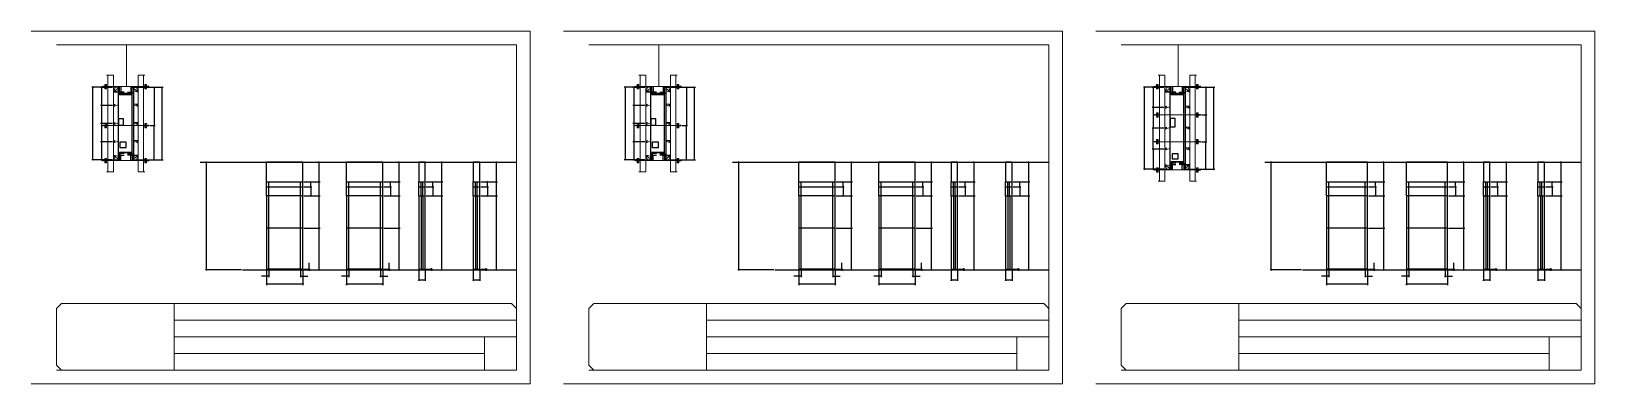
# Model space of a CAD drawing. Header units: metres. Extents: x 4341 to 8996, y 6106 to 7156.
import ezdxf

# ---------------------------------------------------------------- set-up
doc = ezdxf.new("R2010")
doc.units = ezdxf.units.M
for name, color, linetype in [('CHAPA', 7, 'Continuous'), ('COTA', 7, 'Continuous'), ('Hachura', 7, 'Continuous'), ('Madeira', 7, 'Continuous'), ('NIVEL 2° PAV.', 7, 'Continuous'), ('Nível', 7, 'Continuous'), ('Painéis', 7, 'Continuous'), ('Perfil Metálico', 7, 'Continuous'), ('SARR_2.2x7', 7, 'Continuous'), ('SARRAFO', 7, 'Continuous'), ('SARRAFO DE PRESSAO', 7, 'Continuous'), ('Texto Seção', 7, 'Continuous')]:
    doc.layers.add(name, color=color, linetype=linetype)

msp = doc.modelspace()

# ---------------------------------------------------------------- linework, layer by layer
at = {"layer": 'CHAPA', "color": 1, "lineweight": 25}
for points in [[(4603.6, 6988.7), (4599.6, 6988.7), (4599.6, 6772.7), (4603.6, 6772.7)], [(4603.6, 6988.7), (4599.6, 6988.7), (4599.6, 6772.7), (4603.6, 6772.7)], [(4641.6, 6988.7), (4645.6, 6988.7), (4645.6, 6772.7), (4641.6, 6772.7)], [(4641.6, 6988.7), (4645.6, 6988.7), (4645.6, 6772.7), (4641.6, 6772.7)], [(6188.6, 6988.7), (6184.6, 6988.7), (6184.6, 6772.7), (6188.6, 6772.7)], [(6188.6, 6988.7), (6184.6, 6988.7), (6184.6, 6772.7), (6188.6, 6772.7)], [(6226.6, 6988.7), (6230.6, 6988.7), (6230.6, 6772.7), (6226.6, 6772.7)], [(6226.6, 6988.7), (6230.6, 6988.7), (6230.6, 6772.7), (6226.6, 6772.7)], [(7734.7, 6988.7), (7730.7, 6988.7), (7730.7, 6744.7), (7734.7, 6744.7)], [(7734.7, 6988.7), (7730.7, 6988.7), (7730.7, 6744.7), (7734.7, 6744.7)], [(7772.7, 6988.7), (7776.7, 6988.7), (7776.7, 6744.7), (7772.7, 6744.7)], [(7772.7, 6988.7), (7776.7, 6988.7), (7776.7, 6744.7), (7772.7, 6744.7)], [(4641.6, 6966.7), (4641.6, 6970.3), (4603.6, 6970.3), (4603.6, 6966.7)], [(4641.6, 6966.7), (4641.6, 6970.3), (4603.6, 6970.3), (4603.6, 6966.7)], [(6226.6, 6966.7), (6226.6, 6970.3), (6188.6, 6970.3), (6188.6, 6966.7)], [(6226.6, 6966.7), (6226.6, 6970.3), (6188.6, 6970.3), (6188.6, 6966.7)], [(7772.7, 6966.7), (7772.7, 6970.3), (7734.7, 6970.3), (7734.7, 6966.7)], [(7772.7, 6966.7), (7772.7, 6970.3), (7734.7, 6970.3), (7734.7, 6966.7)], [(4641.6, 6791.1), (4641.6, 6794.7), (4603.6, 6794.7), (4603.6, 6791.1)], [(4641.6, 6791.1), (4641.6, 6794.7), (4603.6, 6794.7), (4603.6, 6791.1)], [(6226.6, 6791.1), (6226.6, 6794.7), (6188.6, 6794.7), (6188.6, 6791.1)], [(6226.6, 6791.1), (6226.6, 6794.7), (6188.6, 6794.7), (6188.6, 6791.1)], [(7772.7, 6763.1), (7772.7, 6766.7), (7734.7, 6766.7), (7734.7, 6763.1)], [(7772.7, 6763.1), (7772.7, 6766.7), (7734.7, 6766.7), (7734.7, 6763.1)]]:
    msp.add_lwpolyline(points, dxfattribs=at)
at = {"layer": 'COTA', "color": 241, "lineweight": 25}
for p, q in [((4582.6, 6988.7), (4522, 6988.7)), ((4525, 6772.7), (4525, 6988.7)), ((4582.6, 6988.6), (4546.9, 6988.6)), ((4549.9, 6988.6), (4549.9, 6934.6)), ((4648.6, 6988.7), (4734, 6988.7)), ((4682.6, 6988.7), (4710.3, 6988.7)), ((4707.3, 6988.7), (4707.3, 6874.7)), ((4731, 6772.7), (4731, 6988.7)), ((6167.6, 6988.7), (6107, 6988.7)), ((6110, 6772.7), (6110, 6988.7)), ((6167.6, 6988.6), (6131.9, 6988.6)), ((6134.9, 6988.6), (6134.9, 6934.6)), ((6233.6, 6988.7), (6319, 6988.7)), ((6267.6, 6988.7), (6295.3, 6988.7)), ((6292.3, 6988.7), (6292.3, 6874.7)), ((6316, 6772.7), (6316, 6988.7)), ((7713.7, 6988.7), (7653.1, 6988.7)), ((7656.1, 6744.7), (7656.1, 6988.7)), ((7713.7, 6988.6), (7678.1, 6988.6)), ((7681.1, 6988.6), (7681.1, 6928.6)), ((7779.7, 6988.7), (7865.1, 6988.7)), ((7813.7, 6988.7), (7841.4, 6988.7)), ((7838.4, 6988.7), (7838.4, 6906.7)), ((7862.1, 6744.7), (7862.1, 6988.7)), ((4582.6, 6934.6), (4546.9, 6934.6)), ((4582.6, 6934.6), (4546.9, 6934.6)), ((4549.9, 6934.6), (4549.9, 6880.6)), ((6167.6, 6934.6), (6131.9, 6934.6)), ((6167.6, 6934.6), (6131.9, 6934.6)), ((6134.9, 6934.6), (6134.9, 6880.6)), ((7713.7, 6928.6), (7678.1, 6928.6)), ((7713.7, 6928.6), (7678.1, 6928.6)), ((7681.1, 6928.6), (7681.1, 6866.7)), ((7825.5, 6906.7), (7841.4, 6906.7)), ((7825.5, 6906.7), (7841.4, 6906.7)), ((7838.4, 6906.7), (7838.4, 6826.7)), ((4582.6, 6880.6), (4546.9, 6880.6)), ((4582.6, 6880.6), (4546.9, 6880.6)), ((4549.9, 6880.6), (4549.9, 6826.6)), ((4694.4, 6874.7), (4710.3, 6874.7)), ((4694.4, 6874.7), (4710.3, 6874.7)), ((4707.3, 6772.7), (4707.3, 6874.7)), ((6167.6, 6880.6), (6131.9, 6880.6)), ((6167.6, 6880.6), (6131.9, 6880.6)), ((6134.9, 6880.6), (6134.9, 6826.6)), ((6279.4, 6874.7), (6295.3, 6874.7)), ((6279.4, 6874.7), (6295.3, 6874.7)), ((6292.3, 6772.7), (6292.3, 6874.7)), ((7713.7, 6866.7), (7678.1, 6866.7)), ((7713.7, 6866.6), (7678.1, 6866.6)), ((7681.1, 6804.6), (7681.1, 6866.6)), ((4582.6, 6826.6), (4546.9, 6826.6)), ((4582.6, 6826.6), (4546.9, 6826.6)), ((4549.9, 6826.6), (4549.9, 6772.6)), ((6167.6, 6826.6), (6131.9, 6826.6)), ((6167.6, 6826.6), (6131.9, 6826.6)), ((6134.9, 6826.6), (6134.9, 6772.6)), ((7713.7, 6804.6), (7678.1, 6804.6)), ((7713.7, 6804.6), (7678.1, 6804.6)), ((7681.1, 6804.6), (7681.1, 6744.6)), ((7825.5, 6826.7), (7841.4, 6826.7)), ((7825.5, 6826.7), (7841.4, 6826.7)), ((7838.4, 6744.7), (7838.4, 6826.7)), ((4582.6, 6772.7), (4522, 6772.7)), ((4582.6, 6772.6), (4546.9, 6772.6)), ((4648.6, 6772.7), (4734, 6772.7)), ((4682.6, 6772.7), (4710.3, 6772.7)), ((5041.9, 6706.9), (5041.9, 6765.9)), ((5149.9, 6765.9), (5041.9, 6765.9)), ((5149.9, 6706.9), (5149.9, 6765.9)), ((5387.8, 6765.9), (5279.8, 6765.9)), ((5279.8, 6706.9), (5279.8, 6765.9)), ((5387.8, 6706.9), (5387.8, 6765.9)), ((6167.6, 6772.7), (6107, 6772.7)), ((6167.6, 6772.6), (6131.9, 6772.6)), ((6233.6, 6772.7), (6319, 6772.7)), ((6267.6, 6772.7), (6295.3, 6772.7)), ((6626.9, 6706.9), (6626.9, 6765.9)), ((6734.9, 6765.9), (6626.9, 6765.9)), ((6734.9, 6706.9), (6734.9, 6765.9)), ((6972.8, 6765.9), (6864.8, 6765.9)), ((6864.8, 6706.9), (6864.8, 6765.9)), ((6972.8, 6706.9), (6972.8, 6765.9)), ((8197.9, 6706.9), (8197.9, 6765.9)), ((8319.9, 6765.9), (8197.9, 6765.9)), ((8319.9, 6706.9), (8319.9, 6765.9)), ((8557.8, 6765.9), (8435.8, 6765.9)), ((8435.8, 6706.9), (8435.8, 6765.9)), ((8557.8, 6706.9), (8557.8, 6765.9)), ((7713.7, 6744.7), (7653.1, 6744.7)), ((7713.7, 6744.6), (7678.1, 6744.6)), ((7779.7, 6744.7), (7865.1, 6744.7)), ((7813.7, 6744.7), (7841.4, 6744.7))]:
    msp.add_line(p, q, dxfattribs=at)
at = {"layer": 'COTA', "color": 0, "lineweight": 25}
for p, q in [((4526.5, 6987.2), (4523.5, 6990.2)), ((4551.4, 6987.1), (4548.4, 6990.1)), ((4708.8, 6987.2), (4705.8, 6990.2)), ((4732.5, 6987.2), (4729.5, 6990.2)), ((6111.5, 6987.2), (6108.5, 6990.2)), ((6136.4, 6987.1), (6133.4, 6990.1)), ((6293.8, 6987.2), (6290.8, 6990.2)), ((6317.5, 6987.2), (6314.5, 6990.2)), ((7657.6, 6987.2), (7654.6, 6990.2)), ((7682.6, 6987.1), (7679.6, 6990.1)), ((7839.9, 6987.2), (7836.9, 6990.2)), ((7863.6, 6987.2), (7860.6, 6990.2)), ((4548.4, 6936.1), (4551.4, 6933.1)), ((4551.4, 6933.1), (4548.4, 6936.1)), ((6133.4, 6936.1), (6136.4, 6933.1)), ((6136.4, 6933.1), (6133.4, 6936.1)), ((7679.6, 6930.1), (7682.6, 6927.1)), ((7682.6, 6927.1), (7679.6, 6930.1)), ((7836.9, 6908.2), (7839.9, 6905.2)), ((7839.9, 6905.2), (7836.9, 6908.2)), ((4548.4, 6882.1), (4551.4, 6879.1)), ((4551.4, 6879.1), (4548.4, 6882.1)), ((4708.8, 6873.2), (4705.8, 6876.2)), ((4705.8, 6876.2), (4708.8, 6873.2)), ((6133.4, 6882.1), (6136.4, 6879.1)), ((6136.4, 6879.1), (6133.4, 6882.1)), ((6293.8, 6873.2), (6290.8, 6876.2)), ((6290.8, 6876.2), (6293.8, 6873.2)), ((7679.6, 6868.2), (7682.6, 6865.2)), ((7682.6, 6865.1), (7679.6, 6868.1)), ((4548.4, 6828.1), (4551.4, 6825.1)), ((4551.4, 6825.1), (4548.4, 6828.1)), ((6133.4, 6828.1), (6136.4, 6825.1)), ((6136.4, 6825.1), (6133.4, 6828.1)), ((7682.6, 6803.1), (7679.6, 6806.1)), ((7679.6, 6806.1), (7682.6, 6803.1)), ((7839.9, 6825.2), (7836.9, 6828.2)), ((7836.9, 6828.2), (7839.9, 6825.2)), ((4523.5, 6774.2), (4526.5, 6771.2)), ((4548.4, 6774.1), (4551.4, 6771.1)), ((4705.8, 6774.2), (4708.8, 6771.2)), ((4729.5, 6774.2), (4732.5, 6771.2)), ((5199.7, 6764.4), (5196.7, 6767.4)), ((5437.7, 6764.4), (5434.7, 6767.4)), ((5565, 6764.4), (5562, 6767.4)), ((5727.5, 6764.4), (5724.5, 6767.4)), ((6108.5, 6774.2), (6111.5, 6771.2)), ((6133.4, 6774.1), (6136.4, 6771.1)), ((6290.8, 6774.2), (6293.8, 6771.2)), ((6314.5, 6774.2), (6317.5, 6771.2)), ((6784.7, 6764.4), (6781.7, 6767.4)), ((7022.7, 6764.4), (7019.7, 6767.4)), ((7150, 6764.4), (7147, 6767.4)), ((7312.5, 6764.4), (7309.5, 6767.4)), ((8369.7, 6764.4), (8366.7, 6767.4)), ((8607.7, 6764.4), (8604.7, 6767.4)), ((8735, 6764.4), (8732, 6767.4)), ((8897.5, 6764.4), (8894.5, 6767.4)), ((5196.7, 6708.4), (5199.7, 6705.4)), ((5434.7, 6708.4), (5437.7, 6705.4)), ((5562, 6708.4), (5565, 6705.4)), ((5724.5, 6708.4), (5727.5, 6705.4)), ((6781.7, 6708.4), (6784.7, 6705.4)), ((7019.7, 6708.4), (7022.7, 6705.4)), ((7147, 6708.4), (7150, 6705.4)), ((7309.5, 6708.4), (7312.5, 6705.4)), ((7654.6, 6746.2), (7657.6, 6743.2)), ((7679.6, 6746.1), (7682.6, 6743.1)), ((7836.9, 6746.2), (7839.9, 6743.2)), ((7860.6, 6746.2), (7863.6, 6743.2)), ((8366.7, 6708.4), (8369.7, 6705.4)), ((8604.7, 6708.4), (8607.7, 6705.4)), ((8732, 6708.4), (8735, 6705.4)), ((8894.5, 6708.4), (8897.5, 6705.4)), ((5199.7, 6664.4), (5196.7, 6667.4)), ((5437.7, 6664.4), (5434.7, 6667.4)), ((5565, 6664.4), (5562, 6667.4)), ((5727.5, 6664.4), (5724.5, 6667.4)), ((6784.7, 6664.4), (6781.7, 6667.4)), ((7022.7, 6664.4), (7019.7, 6667.4)), ((7150, 6664.4), (7147, 6667.4)), ((7312.5, 6664.4), (7309.5, 6667.4)), ((8369.7, 6664.4), (8366.7, 6667.4)), ((8607.7, 6664.4), (8604.7, 6667.4)), ((8735, 6664.4), (8732, 6667.4)), ((8897.5, 6664.4), (8894.5, 6667.4)), ((5199.7, 6567.4), (5196.7, 6570.4)), ((5196.7, 6570.4), (5199.7, 6567.4)), ((5437.7, 6567.4), (5434.7, 6570.4)), ((5434.7, 6570.4), (5437.7, 6567.4)), ((6784.7, 6567.4), (6781.7, 6570.4)), ((6781.7, 6570.4), (6784.7, 6567.4)), ((7022.7, 6567.4), (7019.7, 6570.4)), ((7019.7, 6570.4), (7022.7, 6567.4)), ((8369.7, 6567.4), (8366.7, 6570.4)), ((8366.7, 6570.4), (8369.7, 6567.4)), ((8607.7, 6567.4), (8604.7, 6570.4)), ((8604.7, 6570.4), (8607.7, 6567.4)), ((5043.4, 6427.9), (5040.4, 6424.9)), ((5047.4, 6424.9), (5050.4, 6427.9)), ((5144.4, 6427.9), (5141.4, 6424.9)), ((5148.4, 6424.9), (5151.4, 6427.9)), ((5167.6, 6448.4), (5170.6, 6445.4)), ((5170.6, 6443.4), (5167.6, 6446.4)), ((5196.7, 6446.4), (5199.7, 6443.4)), ((5281.3, 6427.9), (5278.3, 6424.9)), ((5285.3, 6424.9), (5288.3, 6427.9)), ((5382.3, 6427.9), (5379.3, 6424.9)), ((5386.3, 6424.9), (5389.3, 6427.9)), ((5405.6, 6448.4), (5408.6, 6445.4)), ((5408.6, 6443.4), (5405.6, 6446.4)), ((5434.7, 6446.4), (5437.7, 6443.4)), ((5531.2, 6448.4), (5534.2, 6445.4)), ((5534.2, 6443.4), (5531.2, 6446.4)), ((5562, 6446.4), (5565, 6443.4)), ((5693.7, 6448.4), (5696.7, 6445.4)), ((5696.7, 6443.4), (5693.7, 6446.4)), ((5724.5, 6446.4), (5727.5, 6443.4)), ((6628.4, 6427.9), (6625.4, 6424.9)), ((6632.4, 6424.9), (6635.4, 6427.9)), ((6729.4, 6427.9), (6726.4, 6424.9)), ((6733.4, 6424.9), (6736.4, 6427.9)), ((6752.6, 6448.4), (6755.6, 6445.4)), ((6755.6, 6443.4), (6752.6, 6446.4)), ((6781.7, 6446.4), (6784.7, 6443.4)), ((6866.3, 6427.9), (6863.3, 6424.9)), ((6870.3, 6424.9), (6873.3, 6427.9)), ((6967.3, 6427.9), (6964.3, 6424.9)), ((6971.3, 6424.9), (6974.3, 6427.9)), ((6990.6, 6448.4), (6993.6, 6445.4)), ((6993.6, 6443.4), (6990.6, 6446.4)), ((7019.7, 6446.4), (7022.7, 6443.4)), ((7116.2, 6448.4), (7119.2, 6445.4)), ((7119.2, 6443.4), (7116.2, 6446.4)), ((7147, 6446.4), (7150, 6443.4)), ((7278.7, 6448.4), (7281.7, 6445.4)), ((7281.7, 6443.4), (7278.7, 6446.4)), ((7309.5, 6446.4), (7312.5, 6443.4)), ((8199.4, 6427.9), (8196.4, 6424.9)), ((8203.4, 6424.9), (8206.4, 6427.9)), ((8314.4, 6427.9), (8311.4, 6424.9)), ((8318.4, 6424.9), (8321.4, 6427.9)), ((8337.6, 6448.4), (8340.6, 6445.4)), ((8340.6, 6443.4), (8337.6, 6446.4)), ((8366.7, 6446.4), (8369.7, 6443.4)), ((8437.3, 6427.9), (8434.3, 6424.9)), ((8441.3, 6424.9), (8444.3, 6427.9)), ((8552.3, 6427.9), (8549.3, 6424.9)), ((8556.3, 6424.9), (8559.3, 6427.9)), ((8575.6, 6448.4), (8578.6, 6445.4)), ((8578.6, 6443.4), (8575.6, 6446.4)), ((8604.7, 6446.4), (8607.7, 6443.4)), ((8701.2, 6448.4), (8704.2, 6445.4)), ((8704.2, 6443.4), (8701.2, 6446.4)), ((8732, 6446.4), (8735, 6443.4)), ((8863.7, 6448.4), (8866.7, 6445.4)), ((8866.7, 6443.4), (8863.7, 6446.4)), ((8894.5, 6446.4), (8897.5, 6443.4)), ((5043.4, 6403.8), (5040.4, 6400.8)), ((5148.4, 6400.8), (5151.4, 6403.8)), ((5281.3, 6403.8), (5278.3, 6400.8)), ((5386.3, 6400.8), (5389.3, 6403.8)), ((5496.3, 6416.6), (5493.3, 6413.6)), ((5512.3, 6413.6), (5515.3, 6416.6)), ((5658.8, 6416.6), (5655.8, 6413.6)), ((5674.8, 6413.6), (5677.8, 6416.6)), ((6628.4, 6403.8), (6625.4, 6400.8)), ((6733.4, 6400.8), (6736.4, 6403.8)), ((6866.3, 6403.8), (6863.3, 6400.8)), ((6971.3, 6400.8), (6974.3, 6403.8)), ((7081.3, 6416.6), (7078.3, 6413.6)), ((7097.3, 6413.6), (7100.3, 6416.6)), ((7243.8, 6416.6), (7240.8, 6413.6)), ((7259.8, 6413.6), (7262.8, 6416.6)), ((8199.4, 6403.8), (8196.4, 6400.8)), ((8318.4, 6400.8), (8321.4, 6403.8)), ((8437.3, 6403.8), (8434.3, 6400.8)), ((8556.3, 6400.8), (8559.3, 6403.8)), ((8666.3, 6416.6), (8663.3, 6413.6)), ((8682.3, 6413.6), (8685.3, 6416.6)), ((8828.8, 6416.6), (8825.8, 6413.6)), ((8844.8, 6413.6), (8847.8, 6416.6))]:
    msp.add_line(p, q, dxfattribs=at)
at = {"layer": 'COTA', "color": 180, "lineweight": 25}
for p, q in [((4616, 6894.9), (4601, 6894.9)), ((4601, 6894.9), (4601, 6875.5)), ((4616, 6875.5), (4616, 6894.9)), ((6201, 6894.9), (6186, 6894.9)), ((6186, 6894.9), (6186, 6875.5)), ((6201, 6875.5), (6201, 6894.9)), ((7747.1, 6895.7), (7732.1, 6895.7)), ((7732.1, 6895.7), (7732.1, 6870.7)), ((7747.1, 6870.7), (7747.1, 6895.7)), ((4601, 6875.5), (4616, 6875.5)), ((6186, 6875.5), (6201, 6875.5)), ((7732.1, 6870.7), (7747.1, 6870.7)), ((4623.3, 6824.8), (4605.3, 6824.8)), ((4605.3, 6824.8), (4605.3, 6809.8)), ((4605.3, 6809.8), (4623.3, 6809.8)), ((4623.3, 6809.8), (4623.3, 6824.8)), ((6208.3, 6824.8), (6190.3, 6824.8)), ((6190.3, 6824.8), (6190.3, 6809.8)), ((6190.3, 6809.8), (6208.3, 6809.8)), ((6208.3, 6809.8), (6208.3, 6824.8)), ((7755.9, 6790.7), (7737.9, 6790.7)), ((7737.9, 6790.7), (7737.9, 6775.7)), ((7737.9, 6775.7), (7755.9, 6775.7)), ((7755.9, 6775.7), (7755.9, 6790.7))]:
    msp.add_line(p, q, dxfattribs=at)
at = {"layer": 'COTA', "color": 4, "lineweight": 25}
for p, q in [((5152.9, 6765.9), (5201.2, 6765.9)), ((5198.2, 6706.9), (5198.2, 6765.9)), ((5390.8, 6765.9), (5439.2, 6765.9)), ((5436.2, 6706.9), (5436.2, 6765.9)), ((5516.8, 6765.9), (5566.5, 6765.9)), ((5563.5, 6706.9), (5563.5, 6765.9)), ((5679.3, 6765.9), (5729, 6765.9)), ((5726, 6706.9), (5726, 6765.9)), ((6737.9, 6765.9), (6786.2, 6765.9)), ((6783.2, 6706.9), (6783.2, 6765.9)), ((6975.8, 6765.9), (7024.2, 6765.9)), ((7021.2, 6706.9), (7021.2, 6765.9)), ((7101.8, 6765.9), (7151.5, 6765.9)), ((7148.5, 6706.9), (7148.5, 6765.9)), ((7264.3, 6765.9), (7314, 6765.9)), ((7311, 6706.9), (7311, 6765.9)), ((8322.9, 6765.9), (8371.2, 6765.9)), ((8368.2, 6706.9), (8368.2, 6765.9)), ((8560.8, 6765.9), (8609.2, 6765.9)), ((8606.2, 6706.9), (8606.2, 6765.9)), ((8686.8, 6765.9), (8736.5, 6765.9)), ((8733.5, 6706.9), (8733.5, 6765.9)), ((8849.3, 6765.9), (8899, 6765.9)), ((8896, 6706.9), (8896, 6765.9)), ((5152.9, 6706.9), (5201.2, 6706.9)), ((5390.8, 6706.9), (5439.2, 6706.9)), ((5516.8, 6706.9), (5566.5, 6706.9)), ((5679.3, 6706.9), (5729, 6706.9)), ((6737.9, 6706.9), (6786.2, 6706.9)), ((6975.8, 6706.9), (7024.2, 6706.9)), ((7101.8, 6706.9), (7151.5, 6706.9)), ((7264.3, 6706.9), (7314, 6706.9)), ((8322.9, 6706.9), (8371.2, 6706.9)), ((8560.8, 6706.9), (8609.2, 6706.9)), ((8686.8, 6706.9), (8736.5, 6706.9)), ((8849.3, 6706.9), (8899, 6706.9)), ((5152.9, 6665.9), (5201.2, 6665.9)), ((5198.2, 6568.9), (5198.2, 6665.9)), ((5390.8, 6665.9), (5439.2, 6665.9)), ((5436.2, 6568.9), (5436.2, 6665.9)), ((5516.8, 6665.9), (5566.5, 6665.9)), ((5563.5, 6444.9), (5563.5, 6665.9)), ((5679.3, 6665.9), (5729, 6665.9)), ((5726, 6444.9), (5726, 6665.9)), ((6737.9, 6665.9), (6786.2, 6665.9)), ((6783.2, 6568.9), (6783.2, 6665.9)), ((6975.8, 6665.9), (7024.2, 6665.9)), ((7021.2, 6568.9), (7021.2, 6665.9)), ((7101.8, 6665.9), (7151.5, 6665.9)), ((7148.5, 6444.9), (7148.5, 6665.9)), ((7264.3, 6665.9), (7314, 6665.9)), ((7311, 6444.9), (7311, 6665.9)), ((8322.9, 6665.9), (8371.2, 6665.9)), ((8368.2, 6568.9), (8368.2, 6665.9)), ((8560.8, 6665.9), (8609.2, 6665.9)), ((8606.2, 6568.9), (8606.2, 6665.9)), ((8686.8, 6665.9), (8736.5, 6665.9)), ((8733.5, 6444.9), (8733.5, 6665.9)), ((8849.3, 6665.9), (8899, 6665.9)), ((8896, 6444.9), (8896, 6665.9)), ((5152.9, 6568.9), (5201.2, 6568.9)), ((5190.7, 6568.9), (5201.2, 6568.9)), ((5198.2, 6444.9), (5198.2, 6568.9)), ((5390.8, 6568.9), (5439.2, 6568.9)), ((5428.7, 6568.9), (5439.2, 6568.9)), ((5436.2, 6444.9), (5436.2, 6568.9)), ((6737.9, 6568.9), (6786.2, 6568.9)), ((6775.7, 6568.9), (6786.2, 6568.9)), ((6783.2, 6444.9), (6783.2, 6568.9)), ((6975.8, 6568.9), (7024.2, 6568.9)), ((7013.7, 6568.9), (7024.2, 6568.9)), ((7021.2, 6444.9), (7021.2, 6568.9)), ((8322.9, 6568.9), (8371.2, 6568.9)), ((8360.7, 6568.9), (8371.2, 6568.9)), ((8368.2, 6444.9), (8368.2, 6568.9)), ((8560.8, 6568.9), (8609.2, 6568.9)), ((8598.7, 6568.9), (8609.2, 6568.9)), ((8606.2, 6444.9), (8606.2, 6568.9)), ((5041.9, 6426.4), (5027.1, 6426.4)), ((5041.9, 6443.9), (5041.9, 6399.3)), ((5041.9, 6441.9), (5041.9, 6423.4)), ((5048.9, 6426.4), (5041.9, 6426.4)), ((5048.9, 6443.9), (5048.9, 6423.4)), ((5142.9, 6443.9), (5142.9, 6423.4)), ((5142.9, 6426.4), (5149.9, 6426.4)), ((5149.9, 6443.9), (5149.9, 6399.3)), ((5149.9, 6441.9), (5149.9, 6423.4)), ((5149.9, 6426.4), (5164.6, 6426.4)), ((5152.9, 6446.9), (5172.1, 6446.9)), ((5152.9, 6444.9), (5172.1, 6444.9)), ((5152.9, 6444.9), (5201.2, 6444.9)), ((5169.1, 6446.9), (5169.1, 6465.8)), ((5169.1, 6444.9), (5169.1, 6446.9)), ((5169.1, 6444.9), (5169.1, 6441.9)), ((5279.8, 6426.4), (5265.1, 6426.4)), ((5279.8, 6443.9), (5279.8, 6399.3)), ((5279.8, 6441.9), (5279.8, 6423.4)), ((5286.8, 6426.4), (5279.8, 6426.4)), ((5286.8, 6443.9), (5286.8, 6423.4)), ((5380.8, 6443.9), (5380.8, 6423.4)), ((5380.8, 6426.4), (5387.8, 6426.4)), ((5387.8, 6443.9), (5387.8, 6399.3)), ((5387.8, 6441.9), (5387.8, 6423.4)), ((5387.8, 6426.4), (5402.5, 6426.4)), ((5390.8, 6446.9), (5410.1, 6446.9)), ((5390.8, 6444.9), (5410.1, 6444.9)), ((5390.8, 6444.9), (5439.2, 6444.9)), ((5407.1, 6446.9), (5407.1, 6465.8)), ((5407.1, 6444.9), (5407.1, 6446.9)), ((5407.1, 6444.9), (5407.1, 6441.9)), ((5494.8, 6443.9), (5494.8, 6412.1)), ((5513.8, 6443.9), (5513.8, 6412.1)), ((5516.8, 6446.9), (5535.7, 6446.9)), ((5516.8, 6444.9), (5535.7, 6444.9)), ((5516.8, 6444.9), (5566.5, 6444.9)), ((5532.7, 6446.9), (5532.7, 6449.9)), ((5532.7, 6444.9), (5532.7, 6446.9)), ((5532.7, 6444.9), (5532.7, 6441.9)), ((5657.3, 6443.9), (5657.3, 6412.1)), ((5676.3, 6443.9), (5676.3, 6412.1)), ((5679.3, 6446.9), (5698.2, 6446.9)), ((5679.3, 6444.9), (5698.2, 6444.9)), ((5679.3, 6444.9), (5729, 6444.9)), ((5695.2, 6446.9), (5695.2, 6449.9)), ((5695.2, 6444.9), (5695.2, 6446.9)), ((5695.2, 6444.9), (5695.2, 6441.9)), ((6626.9, 6426.4), (6612.1, 6426.4)), ((6626.9, 6443.9), (6626.9, 6399.3)), ((6626.9, 6441.9), (6626.9, 6423.4)), ((6633.9, 6426.4), (6626.9, 6426.4)), ((6633.9, 6443.9), (6633.9, 6423.4)), ((6727.9, 6443.9), (6727.9, 6423.4)), ((6727.9, 6426.4), (6734.9, 6426.4)), ((6734.9, 6443.9), (6734.9, 6399.3)), ((6734.9, 6441.9), (6734.9, 6423.4)), ((6734.9, 6426.4), (6749.6, 6426.4)), ((6737.9, 6446.9), (6757.1, 6446.9)), ((6737.9, 6444.9), (6757.1, 6444.9)), ((6737.9, 6444.9), (6786.2, 6444.9)), ((6754.1, 6446.9), (6754.1, 6465.8)), ((6754.1, 6444.9), (6754.1, 6446.9)), ((6754.1, 6444.9), (6754.1, 6441.9)), ((6864.8, 6426.4), (6850.1, 6426.4)), ((6864.8, 6443.9), (6864.8, 6399.3)), ((6864.8, 6441.9), (6864.8, 6423.4)), ((6871.8, 6426.4), (6864.8, 6426.4)), ((6871.8, 6443.9), (6871.8, 6423.4)), ((6965.8, 6443.9), (6965.8, 6423.4)), ((6965.8, 6426.4), (6972.8, 6426.4)), ((6972.8, 6443.9), (6972.8, 6399.3)), ((6972.8, 6441.9), (6972.8, 6423.4)), ((6972.8, 6426.4), (6987.5, 6426.4)), ((6975.8, 6446.9), (6995.1, 6446.9)), ((6975.8, 6444.9), (6995.1, 6444.9)), ((6975.8, 6444.9), (7024.2, 6444.9)), ((6992.1, 6446.9), (6992.1, 6465.8)), ((6992.1, 6444.9), (6992.1, 6446.9)), ((6992.1, 6444.9), (6992.1, 6441.9)), ((7079.8, 6443.9), (7079.8, 6412.1)), ((7098.8, 6443.9), (7098.8, 6412.1)), ((7101.8, 6446.9), (7120.7, 6446.9)), ((7101.8, 6444.9), (7120.7, 6444.9)), ((7101.8, 6444.9), (7151.5, 6444.9)), ((7117.7, 6446.9), (7117.7, 6449.9)), ((7117.7, 6444.9), (7117.7, 6446.9)), ((7117.7, 6444.9), (7117.7, 6441.9)), ((7242.3, 6443.9), (7242.3, 6412.1)), ((7261.3, 6443.9), (7261.3, 6412.1)), ((7264.3, 6446.9), (7283.2, 6446.9)), ((7264.3, 6444.9), (7283.2, 6444.9)), ((7264.3, 6444.9), (7314, 6444.9)), ((7280.2, 6446.9), (7280.2, 6449.9)), ((7280.2, 6444.9), (7280.2, 6446.9)), ((7280.2, 6444.9), (7280.2, 6441.9)), ((8197.9, 6426.4), (8183.1, 6426.4)), ((8197.9, 6443.9), (8197.9, 6399.3)), ((8197.9, 6441.9), (8197.9, 6423.4)), ((8204.9, 6426.4), (8197.9, 6426.4)), ((8204.9, 6443.9), (8204.9, 6423.4)), ((8312.9, 6443.9), (8312.9, 6423.4)), ((8312.9, 6426.4), (8319.9, 6426.4)), ((8319.9, 6443.9), (8319.9, 6399.3)), ((8319.9, 6441.9), (8319.9, 6423.4)), ((8319.9, 6426.4), (8334.6, 6426.4)), ((8322.9, 6446.9), (8342.1, 6446.9)), ((8322.9, 6444.9), (8342.1, 6444.9)), ((8322.9, 6444.9), (8371.2, 6444.9)), ((8339.1, 6446.9), (8339.1, 6465.8)), ((8339.1, 6444.9), (8339.1, 6446.9)), ((8339.1, 6444.9), (8339.1, 6441.9)), ((8435.8, 6426.4), (8421.1, 6426.4)), ((8435.8, 6443.9), (8435.8, 6399.3)), ((8435.8, 6441.9), (8435.8, 6423.4)), ((8442.8, 6426.4), (8435.8, 6426.4)), ((8442.8, 6443.9), (8442.8, 6423.4)), ((8550.8, 6443.9), (8550.8, 6423.4)), ((8550.8, 6426.4), (8557.8, 6426.4)), ((8557.8, 6443.9), (8557.8, 6399.3)), ((8557.8, 6441.9), (8557.8, 6423.4)), ((8557.8, 6426.4), (8572.5, 6426.4)), ((8560.8, 6446.9), (8580.1, 6446.9)), ((8560.8, 6444.9), (8580.1, 6444.9)), ((8560.8, 6444.9), (8609.2, 6444.9)), ((8577.1, 6446.9), (8577.1, 6465.8)), ((8577.1, 6444.9), (8577.1, 6446.9)), ((8577.1, 6444.9), (8577.1, 6441.9)), ((8664.8, 6443.9), (8664.8, 6412.1)), ((8683.8, 6443.9), (8683.8, 6412.1)), ((8686.8, 6446.9), (8705.7, 6446.9)), ((8686.8, 6444.9), (8705.7, 6444.9)), ((8686.8, 6444.9), (8736.5, 6444.9)), ((8702.7, 6446.9), (8702.7, 6449.9)), ((8702.7, 6444.9), (8702.7, 6446.9)), ((8702.7, 6444.9), (8702.7, 6441.9)), ((8827.3, 6443.9), (8827.3, 6412.1)), ((8846.3, 6443.9), (8846.3, 6412.1)), ((8849.3, 6446.9), (8868.2, 6446.9)), ((8849.3, 6444.9), (8868.2, 6444.9)), ((8849.3, 6444.9), (8899, 6444.9)), ((8865.2, 6446.9), (8865.2, 6449.9)), ((8865.2, 6444.9), (8865.2, 6446.9)), ((8865.2, 6444.9), (8865.2, 6441.9)), ((5149.9, 6402.3), (5041.9, 6402.3)), ((5387.8, 6402.3), (5279.8, 6402.3)), ((5494.8, 6415.1), (5513.8, 6415.1)), ((5657.3, 6415.1), (5676.3, 6415.1)), ((6734.9, 6402.3), (6626.9, 6402.3)), ((6972.8, 6402.3), (6864.8, 6402.3)), ((7079.8, 6415.1), (7098.8, 6415.1)), ((7242.3, 6415.1), (7261.3, 6415.1)), ((8319.9, 6402.3), (8197.9, 6402.3)), ((8557.8, 6402.3), (8435.8, 6402.3)), ((8664.8, 6415.1), (8683.8, 6415.1)), ((8827.3, 6415.1), (8846.3, 6415.1))]:
    msp.add_line(p, q, dxfattribs=at)
at = {"layer": 'COTA', "color": 241, "lineweight": 25}
for points in [[(5513.8, 6706.9), (5513.8, 6765.9), (5494.8, 6765.9), (5494.8, 6706.9)], [(5676.3, 6706.9), (5676.3, 6765.9), (5657.3, 6765.9), (5657.3, 6706.9)], [(7098.8, 6706.9), (7098.8, 6765.9), (7079.8, 6765.9), (7079.8, 6706.9)], [(7261.3, 6706.9), (7261.3, 6765.9), (7242.3, 6765.9), (7242.3, 6706.9)], [(8683.8, 6706.9), (8683.8, 6765.9), (8664.8, 6765.9), (8664.8, 6706.9)], [(8846.3, 6706.9), (8846.3, 6765.9), (8827.3, 6765.9), (8827.3, 6706.9)]]:
    msp.add_lwpolyline(points, dxfattribs=at)
at = {"layer": 'Hachura', "color": 0, "lineweight": 9}
for p, q in [((4554.1, 6991.7), (4553.8, 6991.4)), ((4553.8, 6991.4), (4553.8, 6990.1)), ((4554.1, 6989.8), (4553.8, 6990.1)), ((4554.4, 6991.7), (4554.1, 6991.7)), ((4554.1, 6989.8), (4554.1, 6991.7)), ((4554.7, 6989.8), (4554.1, 6991)), ((4554.7, 6989.7), (4554.1, 6990.8)), ((4554.1, 6990.3), (4554.4, 6989.6)), ((4554.1, 6990), (4554.2, 6989.8)), ((4554.4, 6991.7), (4555.4, 6989.8)), ((4554.4, 6991.7), (4555.4, 6989.8)), ((4554.5, 6991.8), (4555.6, 6989.6)), ((4555.8, 6989.7), (4554.7, 6991.8)), ((4554.7, 6989.8), (4555.4, 6989.8)), ((4555.6, 6991.7), (4554.9, 6991.7)), ((4555.9, 6989.8), (4554.9, 6991.7)), ((4555.6, 6991.7), (4556.5, 6989.8)), ((4555.7, 6991.8), (4556.7, 6989.6)), ((4557, 6989.7), (4555.9, 6991.8)), ((4556.5, 6989.8), (4555.9, 6989.8)), ((4556.7, 6991.7), (4556.1, 6991.7)), ((4557.1, 6989.8), (4556.1, 6991.7)), ((4556.3, 6991.7), (4556.1, 6991.7)), ((4556.7, 6991.7), (4557.7, 6989.8)), ((4556.8, 6991.8), (4557.9, 6989.6)), ((4558.1, 6989.7), (4557.1, 6991.8)), ((4557.3, 6989.8), (4557.1, 6989.8)), ((4557.9, 6991.7), (4557.2, 6991.7)), ((4558.2, 6989.8), (4557.2, 6991.7)), ((4557.3, 6989.8), (4557.7, 6989.8)), ((4557.9, 6991.7), (4558.9, 6989.8)), ((4558.9, 6990.5), (4558.2, 6991.8)), ((4558.2, 6989.8), (4558.9, 6989.8)), ((4558.9, 6990.8), (4558.4, 6991.7)), ((4558.9, 6991.7), (4558.4, 6991.7)), ((4558.9, 6989), (4558.9, 6992.3)), ((4558.9, 6989), (4558.9, 6992.3)), ((4558.9, 6992.3), (4562.1, 6992.3)), ((4558.9, 6991.3), (4562.1, 6991.3)), ((4558.9, 6989.8), (4562.1, 6989.8)), ((4562.1, 6989), (4558.9, 6989)), ((4565.6, 6997.1), (4560.4, 6997.1)), ((4560.4, 6997.1), (4560.4, 6995.4)), ((4560.4, 6995.4), (4562.6, 6994.9)), ((4560.4, 6985.9), (4562.6, 6986.5)), ((4560.4, 6984.2), (4560.4, 6985.9)), ((4564.7, 6984.2), (4560.4, 6984.2)), ((4562.1, 6992.6), (4562.1, 6988.7)), ((4564.7, 6992.6), (4562.1, 6992.6)), ((4562.1, 6988.7), (4562.1, 6989)), ((4562.1, 6988.7), (4562.1, 6989)), ((4562.1, 6988.7), (4564.7, 6988.7)), ((4564.7, 6991), (4562.7, 6991)), ((4562.7, 6990.5), (4564.7, 6990.5)), ((4562.9, 6994.5), (4562.9, 6992.6)), ((4562.9, 6986.8), (4562.9, 6988.7)), ((4564.6, 6997), (4565.6, 6997)), ((4564.6, 6996.8), (4565.6, 6996.8)), ((4564.6, 6996.4), (4565.6, 6996.4)), ((4564.6, 6996), (4565.6, 6996)), ((4564.6, 6995.1), (4565.6, 6995.1)), ((4564.6, 6993.7), (4565.6, 6993.7)), ((4564.6, 6987.6), (4565.6, 6987.6)), ((4564.6, 6986.2), (4565.6, 6986.2)), ((4564.6, 6985.4), (4565.6, 6985.4)), ((4564.6, 6984.9), (4565.6, 6984.9)), ((4564.6, 6984.6), (4565.6, 6984.6)), ((4564.6, 6984.3), (4565.6, 6984.3)), ((4564.7, 6997.1), (4564.7, 6984.2)), ((4564.7, 6997.1), (4564.7, 6992)), ((4564.7, 6990.7), (4564.7, 6992.6)), ((4564.7, 6992), (4564.7, 6991.3)), ((4564.7, 6990.7), (4565.6, 6990.7)), ((4564.7, 6984.2), (4565.6, 6984.2)), ((4565, 6991.6), (4564.8, 6991.6)), ((4564.8, 6989.7), (4565.2, 6989.7)), ((4565.4, 6991.6), (4565, 6991.6)), ((4565.6, 6984.2), (4565.6, 6997.1)), ((4565.6, 6985.2), (4565.6, 6993)), ((4679.6, 6984.2), (4679.6, 6997.1)), ((4679.6, 6997.1), (4684.7, 6997.1)), ((4680.5, 6997), (4679.6, 6997)), ((4680.5, 6996.8), (4679.6, 6996.8)), ((4680.5, 6996.4), (4679.6, 6996.4)), ((4680.5, 6996), (4679.6, 6996)), ((4680.5, 6995.1), (4679.6, 6995.1)), ((4680.5, 6993.7), (4679.6, 6993.7)), ((4679.6, 6985.2), (4679.6, 6993)), ((4680.5, 6990.7), (4679.6, 6990.7)), ((4680.5, 6987.6), (4679.6, 6987.6)), ((4680.5, 6986.2), (4679.6, 6986.2)), ((4680.5, 6985.4), (4679.6, 6985.4)), ((4680.5, 6984.9), (4679.6, 6984.9)), ((4680.5, 6984.6), (4679.6, 6984.6)), ((4680.5, 6984.3), (4679.6, 6984.3)), ((4680.5, 6984.2), (4679.6, 6984.2)), ((4679.7, 6991.6), (4680.2, 6991.6)), ((4680.3, 6989.7), (4679.9, 6989.7)), ((4680.2, 6991.6), (4680.4, 6991.6)), ((4680.5, 6997.1), (4680.5, 6984.2)), ((4680.5, 6997.1), (4680.5, 6992)), ((4680.5, 6990.7), (4680.5, 6992.6)), ((4680.5, 6992.6), (4683.1, 6992.6)), ((4680.5, 6992), (4680.5, 6991.3)), ((4680.5, 6991), (4682.5, 6991)), ((4682.5, 6990.5), (4680.5, 6990.5)), ((4683.1, 6988.7), (4680.5, 6988.7)), ((4680.5, 6984.2), (4684.7, 6984.2)), ((4682.3, 6994.5), (4682.3, 6992.6)), ((4682.3, 6986.8), (4682.3, 6988.7)), ((4684.7, 6995.4), (4682.5, 6994.9)), ((4684.7, 6985.9), (4682.5, 6986.5)), ((4683.1, 6992.6), (4683.1, 6988.7)), ((4686.3, 6992.3), (4683.1, 6992.3)), ((4686.3, 6991.3), (4683.1, 6991.3)), ((4686.3, 6989.8), (4683.1, 6989.8)), ((4683.1, 6989), (4686.3, 6989)), ((4683.1, 6988.7), (4683.1, 6989)), ((4683.1, 6988.7), (4683.1, 6989)), ((4684.7, 6997.1), (4684.7, 6995.4)), ((4684.7, 6984.2), (4684.7, 6985.9)), ((4686.2, 6989), (4686.2, 6992.3)), ((4686.3, 6989), (4686.3, 6992.3)), ((4686.3, 6990.5), (4686.9, 6991.8)), ((4687.2, 6991.7), (4686.3, 6989.8)), ((4686.3, 6990.8), (4686.7, 6991.7)), ((4686.3, 6991.7), (4686.7, 6991.7)), ((4686.9, 6989.8), (4686.3, 6989.8)), ((4686.9, 6989.8), (4687.9, 6991.7)), ((4687, 6989.7), (4688.1, 6991.8)), ((4688.3, 6991.8), (4687.2, 6989.6)), ((4687.2, 6991.7), (4687.9, 6991.7)), ((4688.4, 6991.7), (4687.4, 6989.8)), ((4687.9, 6989.8), (4687.4, 6989.8)), ((4687.9, 6989.8), (4688.1, 6989.8)), ((4688.1, 6989.8), (4689, 6991.7)), ((4688.2, 6989.7), (4689.2, 6991.8)), ((4689.5, 6991.8), (4688.4, 6989.6)), ((4688.4, 6991.7), (4689, 6991.7)), ((4689.6, 6991.7), (4688.6, 6989.8)), ((4688.6, 6989.8), (4689.2, 6989.8)), ((4688.8, 6991.7), (4689, 6991.7)), ((4689.2, 6989.8), (4690.2, 6991.7)), ((4689.3, 6989.7), (4690.4, 6991.8)), ((4690.6, 6991.8), (4689.6, 6989.6)), ((4689.6, 6991.7), (4690.2, 6991.7)), ((4690.7, 6991.7), (4689.8, 6989.8)), ((4690.7, 6991.7), (4689.8, 6989.8)), ((4690.4, 6989.8), (4689.8, 6989.8)), ((4690.4, 6989.8), (4691, 6991)), ((4690.5, 6989.7), (4691, 6990.8)), ((4690.7, 6991.7), (4691, 6991.7)), ((4691, 6990.3), (4690.7, 6989.6)), ((4691, 6990), (4690.9, 6989.8)), ((4691, 6991.7), (4691.4, 6991.4)), ((4691, 6989.8), (4691, 6991.7)), ((4691, 6989.8), (4691.4, 6990.1)), ((4691.4, 6991.4), (4691.4, 6990.1)), ((6139.1, 6991.7), (6138.8, 6991.4)), ((6138.8, 6991.4), (6138.8, 6990.1)), ((6139.1, 6989.8), (6138.8, 6990.1)), ((6139.4, 6991.7), (6139.1, 6991.7)), ((6139.1, 6989.8), (6139.1, 6991.7)), ((6139.7, 6989.8), (6139.1, 6991)), ((6139.7, 6989.7), (6139.1, 6990.8)), ((6139.1, 6990.3), (6139.4, 6989.6)), ((6139.1, 6990), (6139.2, 6989.8)), ((6139.4, 6991.7), (6140.4, 6989.8)), ((6139.4, 6991.7), (6140.4, 6989.8)), ((6139.5, 6991.8), (6140.6, 6989.6)), ((6140.8, 6989.7), (6139.7, 6991.8)), ((6139.7, 6989.8), (6140.4, 6989.8)), ((6140.6, 6991.7), (6139.9, 6991.7)), ((6140.9, 6989.8), (6139.9, 6991.7)), ((6140.6, 6991.7), (6141.5, 6989.8)), ((6140.7, 6991.8), (6141.7, 6989.6)), ((6142, 6989.7), (6140.9, 6991.8)), ((6141.5, 6989.8), (6140.9, 6989.8)), ((6141.7, 6991.7), (6141.1, 6991.7)), ((6142.1, 6989.8), (6141.1, 6991.7)), ((6141.3, 6991.7), (6141.1, 6991.7)), ((6141.7, 6991.7), (6142.7, 6989.8)), ((6141.8, 6991.8), (6142.9, 6989.6)), ((6143.1, 6989.7), (6142.1, 6991.8)), ((6142.3, 6989.8), (6142.1, 6989.8)), ((6142.9, 6991.7), (6142.2, 6991.7)), ((6143.2, 6989.8), (6142.2, 6991.7)), ((6142.3, 6989.8), (6142.7, 6989.8)), ((6142.9, 6991.7), (6143.9, 6989.8)), ((6143.9, 6990.5), (6143.2, 6991.8)), ((6143.2, 6989.8), (6143.9, 6989.8)), ((6143.9, 6990.8), (6143.4, 6991.7)), ((6143.9, 6991.7), (6143.4, 6991.7)), ((6143.9, 6989), (6143.9, 6992.3)), ((6143.9, 6989), (6143.9, 6992.3)), ((6143.9, 6992.3), (6147.1, 6992.3)), ((6143.9, 6991.3), (6147.1, 6991.3)), ((6143.9, 6989.8), (6147.1, 6989.8)), ((6147.1, 6989), (6143.9, 6989)), ((6150.6, 6997.1), (6145.4, 6997.1)), ((6145.4, 6997.1), (6145.4, 6995.4)), ((6145.4, 6995.4), (6147.6, 6994.9)), ((6145.4, 6985.9), (6147.6, 6986.5)), ((6145.4, 6984.2), (6145.4, 6985.9)), ((6149.7, 6984.2), (6145.4, 6984.2)), ((6147.1, 6992.6), (6147.1, 6988.7)), ((6149.7, 6992.6), (6147.1, 6992.6)), ((6147.1, 6988.7), (6147.1, 6989)), ((6147.1, 6988.7), (6147.1, 6989)), ((6147.1, 6988.7), (6149.7, 6988.7)), ((6149.7, 6991), (6147.7, 6991)), ((6147.7, 6990.5), (6149.7, 6990.5)), ((6147.9, 6994.5), (6147.9, 6992.6)), ((6147.9, 6986.8), (6147.9, 6988.7)), ((6149.6, 6997), (6150.6, 6997)), ((6149.6, 6996.8), (6150.6, 6996.8)), ((6149.6, 6996.4), (6150.6, 6996.4)), ((6149.6, 6996), (6150.6, 6996)), ((6149.6, 6995.1), (6150.6, 6995.1)), ((6149.6, 6993.7), (6150.6, 6993.7)), ((6149.6, 6987.6), (6150.6, 6987.6)), ((6149.6, 6986.2), (6150.6, 6986.2)), ((6149.6, 6985.4), (6150.6, 6985.4)), ((6149.6, 6984.9), (6150.6, 6984.9)), ((6149.6, 6984.6), (6150.6, 6984.6)), ((6149.6, 6984.3), (6150.6, 6984.3)), ((6149.7, 6997.1), (6149.7, 6984.2)), ((6149.7, 6997.1), (6149.7, 6992)), ((6149.7, 6990.7), (6149.7, 6992.6)), ((6149.7, 6992), (6149.7, 6991.3)), ((6149.7, 6990.7), (6150.6, 6990.7)), ((6149.7, 6984.2), (6150.6, 6984.2)), ((6150, 6991.6), (6149.8, 6991.6)), ((6149.8, 6989.7), (6150.2, 6989.7)), ((6150.4, 6991.6), (6150, 6991.6)), ((6150.6, 6984.2), (6150.6, 6997.1)), ((6150.6, 6985.2), (6150.6, 6993)), ((6264.6, 6984.2), (6264.6, 6997.1)), ((6264.6, 6997.1), (6269.7, 6997.1)), ((6265.5, 6997), (6264.6, 6997)), ((6265.5, 6996.8), (6264.6, 6996.8)), ((6265.5, 6996.4), (6264.6, 6996.4)), ((6265.5, 6996), (6264.6, 6996)), ((6265.5, 6995.1), (6264.6, 6995.1)), ((6265.5, 6993.7), (6264.6, 6993.7)), ((6264.6, 6985.2), (6264.6, 6993)), ((6265.5, 6990.7), (6264.6, 6990.7)), ((6265.5, 6987.6), (6264.6, 6987.6)), ((6265.5, 6986.2), (6264.6, 6986.2)), ((6265.5, 6985.4), (6264.6, 6985.4)), ((6265.5, 6984.9), (6264.6, 6984.9)), ((6265.5, 6984.6), (6264.6, 6984.6)), ((6265.5, 6984.3), (6264.6, 6984.3)), ((6265.5, 6984.2), (6264.6, 6984.2)), ((6264.7, 6991.6), (6265.2, 6991.6)), ((6265.3, 6989.7), (6264.9, 6989.7)), ((6265.2, 6991.6), (6265.4, 6991.6)), ((6265.5, 6997.1), (6265.5, 6984.2)), ((6265.5, 6997.1), (6265.5, 6992)), ((6265.5, 6990.7), (6265.5, 6992.6)), ((6265.5, 6992.6), (6268.1, 6992.6)), ((6265.5, 6992), (6265.5, 6991.3)), ((6265.5, 6991), (6267.5, 6991)), ((6267.5, 6990.5), (6265.5, 6990.5)), ((6268.1, 6988.7), (6265.5, 6988.7)), ((6265.5, 6984.2), (6269.7, 6984.2)), ((6267.3, 6994.5), (6267.3, 6992.6)), ((6267.3, 6986.8), (6267.3, 6988.7)), ((6269.7, 6995.4), (6267.5, 6994.9)), ((6269.7, 6985.9), (6267.5, 6986.5)), ((6268.1, 6992.6), (6268.1, 6988.7)), ((6271.3, 6992.3), (6268.1, 6992.3)), ((6271.3, 6991.3), (6268.1, 6991.3)), ((6271.3, 6989.8), (6268.1, 6989.8)), ((6268.1, 6989), (6271.3, 6989)), ((6268.1, 6988.7), (6268.1, 6989)), ((6268.1, 6988.7), (6268.1, 6989)), ((6269.7, 6997.1), (6269.7, 6995.4)), ((6269.7, 6984.2), (6269.7, 6985.9)), ((6271.2, 6989), (6271.2, 6992.3)), ((6271.3, 6989), (6271.3, 6992.3)), ((6271.3, 6990.5), (6271.9, 6991.8)), ((6272.2, 6991.7), (6271.3, 6989.8)), ((6271.3, 6990.8), (6271.7, 6991.7)), ((6271.3, 6991.7), (6271.7, 6991.7)), ((6271.9, 6989.8), (6271.3, 6989.8)), ((6271.9, 6989.8), (6272.9, 6991.7)), ((6272, 6989.7), (6273.1, 6991.8)), ((6273.3, 6991.8), (6272.2, 6989.6)), ((6272.2, 6991.7), (6272.9, 6991.7)), ((6273.4, 6991.7), (6272.4, 6989.8)), ((6272.9, 6989.8), (6272.4, 6989.8)), ((6272.9, 6989.8), (6273.1, 6989.8)), ((6273.1, 6989.8), (6274, 6991.7)), ((6273.2, 6989.7), (6274.2, 6991.8)), ((6274.5, 6991.8), (6273.4, 6989.6)), ((6273.4, 6991.7), (6274, 6991.7)), ((6274.6, 6991.7), (6273.6, 6989.8)), ((6273.6, 6989.8), (6274.2, 6989.8)), ((6273.8, 6991.7), (6274, 6991.7)), ((6274.2, 6989.8), (6275.2, 6991.7)), ((6274.3, 6989.7), (6275.4, 6991.8)), ((6275.6, 6991.8), (6274.6, 6989.6)), ((6274.6, 6991.7), (6275.2, 6991.7)), ((6275.7, 6991.7), (6274.8, 6989.8)), ((6275.7, 6991.7), (6274.8, 6989.8)), ((6275.4, 6989.8), (6274.8, 6989.8)), ((6275.4, 6989.8), (6276, 6991)), ((6275.5, 6989.7), (6276, 6990.8)), ((6275.7, 6991.7), (6276, 6991.7)), ((6276, 6990.3), (6275.7, 6989.6)), ((6276, 6990), (6275.9, 6989.8)), ((6276, 6991.7), (6276.4, 6991.4)), ((6276, 6989.8), (6276, 6991.7)), ((6276, 6989.8), (6276.4, 6990.1)), ((6276.4, 6991.4), (6276.4, 6990.1)), ((7685.2, 6991.7), (7684.9, 6991.4)), ((7684.9, 6991.4), (7684.9, 6990.1)), ((7685.2, 6989.8), (7684.9, 6990.1)), ((7685.5, 6991.7), (7685.2, 6991.7)), ((7685.2, 6989.8), (7685.2, 6991.7)), ((7685.9, 6989.8), (7685.2, 6991)), ((7685.8, 6989.7), (7685.2, 6990.8)), ((7685.2, 6990.3), (7685.6, 6989.6)), ((7685.2, 6990), (7685.3, 6989.8)), ((7685.5, 6991.7), (7686.5, 6989.8)), ((7685.5, 6991.7), (7686.5, 6989.8)), ((7685.6, 6991.8), (7686.7, 6989.6)), ((7686.9, 6989.7), (7685.9, 6991.8)), ((7685.9, 6989.8), (7686.5, 6989.8)), ((7686.7, 6991.7), (7686.1, 6991.7)), ((7687, 6989.8), (7686.1, 6991.7)), ((7686.7, 6991.7), (7687.7, 6989.8)), ((7686.8, 6991.8), (7687.9, 6989.6)), ((7688.1, 6989.7), (7687, 6991.8)), ((7687.7, 6989.8), (7687, 6989.8)), ((7687.9, 6991.7), (7687.2, 6991.7)), ((7688.2, 6989.8), (7687.2, 6991.7)), ((7687.4, 6991.7), (7687.2, 6991.7)), ((7687.9, 6991.7), (7688.8, 6989.8)), ((7688, 6991.8), (7689, 6989.6)), ((7689.3, 6989.7), (7688.2, 6991.8)), ((7688.4, 6989.8), (7688.2, 6989.8)), ((7689, 6991.7), (7688.4, 6991.7)), ((7689.3, 6989.8), (7688.4, 6991.7)), ((7688.4, 6989.8), (7688.8, 6989.8)), ((7689, 6991.7), (7690, 6989.8)), ((7689.3, 6989.8), (7690, 6989.8)), ((7690, 6990.5), (7689.4, 6991.8)), ((7690, 6990.8), (7689.5, 6991.7)), ((7690, 6991.7), (7689.5, 6991.7)), ((7690, 6989), (7690, 6992.3)), ((7690, 6992.3), (7693.2, 6992.3)), ((7690, 6991.3), (7693.2, 6991.3)), ((7690, 6989.8), (7693.2, 6989.8)), ((7693.2, 6989), (7690, 6989)), ((7690.1, 6989), (7690.1, 6992.3)), ((7691.5, 6997.1), (7691.5, 6995.4)), ((7691.5, 6995.4), (7693.7, 6994.9)), ((7691.5, 6985.9), (7693.7, 6986.5)), ((7691.5, 6984.2), (7691.5, 6985.9)), ((7695.8, 6984.2), (7691.5, 6984.2)), ((7696.7, 6997.1), (7691.6, 6997.1)), ((7693.2, 6992.6), (7693.2, 6988.7)), ((7695.8, 6992.6), (7693.2, 6992.6)), ((7693.2, 6988.7), (7693.2, 6989)), ((7693.2, 6988.7), (7693.2, 6989)), ((7693.2, 6988.7), (7695.8, 6988.7)), ((7695.8, 6991), (7693.8, 6991)), ((7693.8, 6990.5), (7695.8, 6990.5)), ((7694, 6994.5), (7694, 6992.6)), ((7694, 6986.8), (7694, 6988.7)), ((7695.8, 6997.1), (7695.8, 6984.2)), ((7695.8, 6997.1), (7695.8, 6992)), ((7695.8, 6997), (7696.7, 6997)), ((7695.8, 6996.8), (7696.7, 6996.8)), ((7695.8, 6996.4), (7696.7, 6996.4)), ((7695.8, 6996), (7696.7, 6996)), ((7695.8, 6995.1), (7696.7, 6995.1)), ((7695.8, 6993.7), (7696.7, 6993.7)), ((7695.8, 6990.7), (7695.8, 6992.6)), ((7695.8, 6992), (7695.8, 6991.3)), ((7695.8, 6990.7), (7696.7, 6990.7)), ((7695.8, 6987.6), (7696.7, 6987.6)), ((7695.8, 6986.2), (7696.7, 6986.2)), ((7695.8, 6985.4), (7696.7, 6985.4)), ((7695.8, 6984.9), (7696.7, 6984.9)), ((7695.8, 6984.6), (7696.7, 6984.6)), ((7695.8, 6984.3), (7696.7, 6984.3)), ((7695.8, 6984.2), (7696.7, 6984.2)), ((7696.1, 6991.6), (7695.9, 6991.6)), ((7695.9, 6989.7), (7696.4, 6989.7)), ((7696.5, 6991.6), (7696.1, 6991.6)), ((7696.7, 6984.2), (7696.7, 6997.1)), ((7696.7, 6985.2), (7696.7, 6993)), ((7810.7, 6984.2), (7810.7, 6997.1)), ((7810.7, 6997.1), (7815.8, 6997.1)), ((7811.6, 6997), (7810.7, 6997)), ((7811.6, 6996.8), (7810.7, 6996.8)), ((7811.6, 6996.4), (7810.7, 6996.4)), ((7811.6, 6996), (7810.7, 6996)), ((7811.6, 6995.1), (7810.7, 6995.1)), ((7811.6, 6993.7), (7810.7, 6993.7)), ((7810.7, 6985.2), (7810.7, 6993)), ((7811.6, 6990.7), (7810.7, 6990.7)), ((7811.6, 6987.6), (7810.7, 6987.6)), ((7811.6, 6986.2), (7810.7, 6986.2)), ((7811.6, 6985.4), (7810.7, 6985.4)), ((7811.6, 6984.9), (7810.7, 6984.9)), ((7811.6, 6984.6), (7810.7, 6984.6)), ((7811.6, 6984.3), (7810.7, 6984.3)), ((7811.6, 6984.2), (7810.7, 6984.2)), ((7810.8, 6991.6), (7811.3, 6991.6)), ((7811.5, 6989.7), (7811, 6989.7)), ((7811.3, 6991.6), (7811.5, 6991.6)), ((7811.6, 6997.1), (7811.6, 6984.2)), ((7811.6, 6997.1), (7811.6, 6992)), ((7811.6, 6990.7), (7811.6, 6992.6)), ((7811.6, 6992.6), (7814.2, 6992.6)), ((7811.6, 6992), (7811.6, 6991.3)), ((7811.6, 6991), (7813.6, 6991)), ((7813.6, 6990.5), (7811.6, 6990.5)), ((7814.2, 6988.7), (7811.6, 6988.7)), ((7811.6, 6984.2), (7815.9, 6984.2)), ((7813.4, 6994.5), (7813.4, 6992.6)), ((7813.4, 6986.8), (7813.4, 6988.7)), ((7815.9, 6995.4), (7813.6, 6994.9)), ((7815.9, 6985.9), (7813.6, 6986.5)), ((7814.2, 6992.6), (7814.2, 6988.7)), ((7817.4, 6992.3), (7814.2, 6992.3)), ((7817.4, 6991.3), (7814.2, 6991.3)), ((7817.4, 6989.8), (7814.2, 6989.8)), ((7814.2, 6989), (7817.4, 6989)), ((7814.2, 6988.7), (7814.2, 6989)), ((7814.2, 6988.7), (7814.2, 6989)), ((7815.9, 6997.1), (7815.9, 6995.4)), ((7815.9, 6984.2), (7815.9, 6985.9)), ((7817.3, 6989), (7817.3, 6992.3)), ((7817.4, 6989), (7817.4, 6992.3)), ((7817.4, 6990.5), (7818, 6991.8)), ((7818.4, 6991.7), (7817.4, 6989.8)), ((7817.4, 6990.8), (7817.9, 6991.7)), ((7817.4, 6991.7), (7817.9, 6991.7)), ((7818, 6989.8), (7817.4, 6989.8)), ((7818, 6989.8), (7819, 6991.7)), ((7818.1, 6989.7), (7819.2, 6991.8)), ((7819.4, 6991.8), (7818.4, 6989.6)), ((7818.4, 6991.7), (7819, 6991.7)), ((7819.5, 6991.7), (7818.6, 6989.8)), ((7819, 6989.8), (7818.6, 6989.8)), ((7819, 6989.8), (7819.2, 6989.8)), ((7819.2, 6989.8), (7820.2, 6991.7)), ((7819.3, 6989.7), (7820.4, 6991.8)), ((7820.6, 6991.8), (7819.5, 6989.6)), ((7819.5, 6991.7), (7820.2, 6991.7)), ((7820.7, 6991.7), (7819.7, 6989.8)), ((7819.7, 6989.8), (7820.4, 6989.8)), ((7820, 6991.7), (7820.2, 6991.7)), ((7820.4, 6989.7), (7821.5, 6991.8)), ((7820.4, 6989.8), (7821.3, 6991.7)), ((7821.8, 6991.8), (7820.7, 6989.6)), ((7820.7, 6991.7), (7821.3, 6991.7)), ((7821.9, 6991.7), (7820.9, 6989.8)), ((7821.9, 6991.7), (7820.9, 6989.8)), ((7821.5, 6989.8), (7820.9, 6989.8)), ((7821.5, 6989.8), (7822.2, 6991)), ((7821.6, 6989.7), (7822.2, 6990.8)), ((7822.2, 6990.3), (7821.8, 6989.6)), ((7821.9, 6991.7), (7822.2, 6991.7)), ((7822.2, 6990), (7822, 6989.8)), ((7822.2, 6991.7), (7822.5, 6991.4)), ((7822.2, 6989.8), (7822.2, 6991.7)), ((7822.2, 6989.8), (7822.5, 6990.1)), ((7822.5, 6991.4), (7822.5, 6990.1)), ((7685.2, 6907.7), (7684.9, 6907.4)), ((7684.9, 6907.4), (7684.9, 6906.1)), ((7685.2, 6905.8), (7684.9, 6906.1)), ((7685.5, 6907.7), (7685.2, 6907.7)), ((7685.2, 6905.8), (7685.2, 6907.7)), ((7685.9, 6905.8), (7685.2, 6907)), ((7685.8, 6905.7), (7685.2, 6906.8)), ((7685.2, 6906.3), (7685.6, 6905.6)), ((7685.2, 6906), (7685.3, 6905.8)), ((7685.5, 6907.7), (7686.5, 6905.8)), ((7685.5, 6907.7), (7686.5, 6905.8)), ((7685.6, 6907.8), (7686.7, 6905.6)), ((7686.9, 6905.7), (7685.9, 6907.8)), ((7685.9, 6905.8), (7686.5, 6905.8)), ((7686.7, 6907.7), (7686.1, 6907.7)), ((7687, 6905.8), (7686.1, 6907.7)), ((7686.7, 6907.7), (7687.7, 6905.8)), ((7686.8, 6907.8), (7687.9, 6905.6)), ((7688.1, 6905.7), (7687, 6907.8)), ((7687.7, 6905.8), (7687, 6905.8)), ((7687.9, 6907.7), (7687.2, 6907.7)), ((7688.2, 6905.8), (7687.2, 6907.7)), ((7687.4, 6907.7), (7687.2, 6907.7)), ((7687.9, 6907.7), (7688.8, 6905.8)), ((7688, 6907.8), (7689, 6905.6)), ((7689.3, 6905.7), (7688.2, 6907.8)), ((7688.4, 6905.8), (7688.2, 6905.8)), ((7689, 6907.7), (7688.4, 6907.7)), ((7689.3, 6905.8), (7688.4, 6907.7)), ((7688.4, 6905.8), (7688.8, 6905.8)), ((7689, 6907.7), (7690, 6905.8)), ((7689.3, 6905.8), (7690, 6905.8)), ((7690, 6906.5), (7689.4, 6907.8)), ((7690, 6906.8), (7689.5, 6907.7)), ((7690, 6907.7), (7689.5, 6907.7)), ((7690, 6905), (7690, 6908.3)), ((7690, 6908.3), (7693.2, 6908.3)), ((7690, 6907.3), (7693.2, 6907.3)), ((7690, 6905.8), (7693.2, 6905.8)), ((7693.2, 6905), (7690, 6905)), ((7690.1, 6905), (7690.1, 6908.3)), ((7691.5, 6913.1), (7691.5, 6911.4)), ((7691.5, 6911.4), (7693.7, 6910.9)), ((7691.5, 6901.9), (7693.7, 6902.5)), ((7691.5, 6900.2), (7691.5, 6901.9)), ((7695.8, 6900.2), (7691.5, 6900.2)), ((7696.7, 6913.1), (7691.6, 6913.1)), ((7693.2, 6908.6), (7693.2, 6904.7)), ((7695.8, 6908.6), (7693.2, 6908.6)), ((7693.2, 6904.7), (7693.2, 6905)), ((7693.2, 6904.7), (7693.2, 6905)), ((7693.2, 6904.7), (7695.8, 6904.7)), ((7695.8, 6907), (7693.8, 6907)), ((7693.8, 6906.5), (7695.8, 6906.5)), ((7694, 6910.5), (7694, 6908.6)), ((7694, 6902.8), (7694, 6904.7)), ((7695.8, 6913.1), (7695.8, 6900.2)), ((7695.8, 6913.1), (7695.8, 6908)), ((7695.8, 6913), (7696.7, 6913)), ((7695.8, 6912.8), (7696.7, 6912.8)), ((7695.8, 6912.4), (7696.7, 6912.4)), ((7695.8, 6912), (7696.7, 6912)), ((7695.8, 6911.1), (7696.7, 6911.1)), ((7695.8, 6909.7), (7696.7, 6909.7)), ((7695.8, 6906.7), (7695.8, 6908.6)), ((7695.8, 6908), (7695.8, 6907.3)), ((7695.8, 6906.7), (7696.7, 6906.7)), ((7695.8, 6903.6), (7696.7, 6903.6)), ((7695.8, 6902.2), (7696.7, 6902.2)), ((7695.8, 6901.4), (7696.7, 6901.4)), ((7695.8, 6900.9), (7696.7, 6900.9)), ((7695.8, 6900.6), (7696.7, 6900.6)), ((7695.8, 6900.3), (7696.7, 6900.3)), ((7695.8, 6900.2), (7696.7, 6900.2)), ((7696.1, 6907.6), (7695.9, 6907.6)), ((7695.9, 6905.7), (7696.4, 6905.7)), ((7696.5, 6907.6), (7696.1, 6907.6)), ((7696.7, 6900.2), (7696.7, 6913.1)), ((7696.7, 6901.2), (7696.7, 6909)), ((7810.7, 6900.2), (7810.7, 6913.1)), ((7810.7, 6913.1), (7815.8, 6913.1)), ((7811.6, 6913), (7810.7, 6913)), ((7811.6, 6912.8), (7810.7, 6912.8)), ((7811.6, 6912.4), (7810.7, 6912.4)), ((7811.6, 6912), (7810.7, 6912)), ((7811.6, 6911.1), (7810.7, 6911.1)), ((7811.6, 6909.7), (7810.7, 6909.7)), ((7810.7, 6901.2), (7810.7, 6909)), ((7811.6, 6906.7), (7810.7, 6906.7)), ((7811.6, 6903.6), (7810.7, 6903.6)), ((7811.6, 6902.2), (7810.7, 6902.2)), ((7811.6, 6901.4), (7810.7, 6901.4)), ((7811.6, 6900.9), (7810.7, 6900.9)), ((7811.6, 6900.6), (7810.7, 6900.6)), ((7811.6, 6900.3), (7810.7, 6900.3)), ((7811.6, 6900.2), (7810.7, 6900.2)), ((7810.8, 6907.6), (7811.3, 6907.6)), ((7811.5, 6905.7), (7811, 6905.7)), ((7811.3, 6907.6), (7811.5, 6907.6)), ((7811.6, 6913.1), (7811.6, 6900.2)), ((7811.6, 6913.1), (7811.6, 6908)), ((7811.6, 6906.7), (7811.6, 6908.6)), ((7811.6, 6908.6), (7814.2, 6908.6)), ((7811.6, 6908), (7811.6, 6907.3)), ((7811.6, 6907), (7813.6, 6907)), ((7813.6, 6906.5), (7811.6, 6906.5)), ((7814.2, 6904.7), (7811.6, 6904.7)), ((7811.6, 6900.2), (7815.9, 6900.2)), ((7813.4, 6910.5), (7813.4, 6908.6)), ((7813.4, 6902.8), (7813.4, 6904.7)), ((7815.9, 6911.4), (7813.6, 6910.9)), ((7815.9, 6901.9), (7813.6, 6902.5)), ((7814.2, 6908.6), (7814.2, 6904.7)), ((7817.4, 6908.3), (7814.2, 6908.3)), ((7817.4, 6907.3), (7814.2, 6907.3)), ((7817.4, 6905.8), (7814.2, 6905.8)), ((7814.2, 6905), (7817.4, 6905)), ((7814.2, 6904.7), (7814.2, 6905)), ((7814.2, 6904.7), (7814.2, 6905)), ((7815.9, 6913.1), (7815.9, 6911.4)), ((7815.9, 6900.2), (7815.9, 6901.9)), ((7817.3, 6905), (7817.3, 6908.3)), ((7817.4, 6905), (7817.4, 6908.3)), ((7817.4, 6906.5), (7818, 6907.8)), ((7818.4, 6907.7), (7817.4, 6905.8)), ((7817.4, 6906.8), (7817.9, 6907.7)), ((7817.4, 6907.7), (7817.9, 6907.7)), ((7818, 6905.8), (7817.4, 6905.8)), ((7818, 6905.8), (7819, 6907.7)), ((7818.1, 6905.7), (7819.2, 6907.8)), ((7819.4, 6907.8), (7818.4, 6905.6)), ((7818.4, 6907.7), (7819, 6907.7)), ((7819.5, 6907.7), (7818.6, 6905.8)), ((7819, 6905.8), (7818.6, 6905.8)), ((7819, 6905.8), (7819.2, 6905.8)), ((7819.2, 6905.8), (7820.2, 6907.7)), ((7819.3, 6905.7), (7820.4, 6907.8)), ((7820.6, 6907.8), (7819.5, 6905.6)), ((7819.5, 6907.7), (7820.2, 6907.7)), ((7820.7, 6907.7), (7819.7, 6905.8)), ((7819.7, 6905.8), (7820.4, 6905.8)), ((7820, 6907.7), (7820.2, 6907.7)), ((7820.4, 6905.7), (7821.5, 6907.8)), ((7820.4, 6905.8), (7821.3, 6907.7)), ((7821.8, 6907.8), (7820.7, 6905.6)), ((7820.7, 6907.7), (7821.3, 6907.7)), ((7821.9, 6907.7), (7820.9, 6905.8)), ((7821.9, 6907.7), (7820.9, 6905.8)), ((7821.5, 6905.8), (7820.9, 6905.8)), ((7821.5, 6905.8), (7822.2, 6907)), ((7821.6, 6905.7), (7822.2, 6906.8)), ((7822.2, 6906.3), (7821.8, 6905.6)), ((7821.9, 6907.7), (7822.2, 6907.7)), ((7822.2, 6906), (7822, 6905.8)), ((7822.2, 6907.7), (7822.5, 6907.4)), ((7822.2, 6905.8), (7822.2, 6907.7)), ((7822.2, 6905.8), (7822.5, 6906.1)), ((7822.5, 6907.4), (7822.5, 6906.1)), ((4554.1, 6875.7), (4553.8, 6875.4)), ((4553.8, 6875.4), (4553.8, 6874.1)), ((4554.1, 6873.8), (4553.8, 6874.1)), ((4554.4, 6875.7), (4554.1, 6875.7)), ((4554.1, 6873.8), (4554.1, 6875.7)), ((4554.7, 6873.8), (4554.1, 6875)), ((4554.7, 6873.7), (4554.1, 6874.8)), ((4554.1, 6874.3), (4554.4, 6873.6)), ((4554.1, 6874), (4554.2, 6873.8)), ((4554.4, 6875.7), (4555.4, 6873.8)), ((4554.4, 6875.7), (4555.4, 6873.8)), ((4554.5, 6875.8), (4555.6, 6873.6)), ((4555.8, 6873.7), (4554.7, 6875.8)), ((4554.7, 6873.8), (4555.4, 6873.8)), ((4555.6, 6875.7), (4554.9, 6875.7)), ((4555.9, 6873.8), (4554.9, 6875.7)), ((4555.6, 6875.7), (4556.5, 6873.8)), ((4555.7, 6875.8), (4556.7, 6873.6)), ((4557, 6873.7), (4555.9, 6875.8)), ((4556.5, 6873.8), (4555.9, 6873.8)), ((4556.7, 6875.7), (4556.1, 6875.7)), ((4557.1, 6873.8), (4556.1, 6875.7)), ((4556.3, 6875.7), (4556.1, 6875.7)), ((4556.7, 6875.7), (4557.7, 6873.8)), ((4556.8, 6875.8), (4557.9, 6873.6)), ((4558.1, 6873.7), (4557.1, 6875.8)), ((4557.3, 6873.8), (4557.1, 6873.8)), ((4557.9, 6875.7), (4557.2, 6875.7)), ((4558.2, 6873.8), (4557.2, 6875.7)), ((4557.3, 6873.8), (4557.7, 6873.8)), ((4557.9, 6875.7), (4558.9, 6873.8)), ((4558.9, 6874.5), (4558.2, 6875.8)), ((4558.2, 6873.8), (4558.9, 6873.8)), ((4558.9, 6874.8), (4558.4, 6875.7)), ((4558.9, 6875.7), (4558.4, 6875.7)), ((4558.9, 6873), (4558.9, 6876.3)), ((4558.9, 6873), (4558.9, 6876.3)), ((4558.9, 6876.3), (4562.1, 6876.3)), ((4558.9, 6875.3), (4562.1, 6875.3)), ((4558.9, 6873.8), (4562.1, 6873.8)), ((4562.1, 6873), (4558.9, 6873)), ((4565.6, 6881.1), (4560.4, 6881.1)), ((4560.4, 6881.1), (4560.4, 6879.4)), ((4560.4, 6879.4), (4562.6, 6878.9)), ((4560.4, 6869.9), (4562.6, 6870.5)), ((4560.4, 6868.2), (4560.4, 6869.9)), ((4564.7, 6868.2), (4560.4, 6868.2)), ((4562.1, 6876.6), (4562.1, 6872.7)), ((4564.7, 6876.6), (4562.1, 6876.6)), ((4562.1, 6872.7), (4562.1, 6873)), ((4562.1, 6872.7), (4562.1, 6873)), ((4562.1, 6872.7), (4564.7, 6872.7)), ((4564.7, 6875), (4562.7, 6875)), ((4562.7, 6874.5), (4564.7, 6874.5)), ((4562.9, 6878.5), (4562.9, 6876.6)), ((4562.9, 6870.8), (4562.9, 6872.7)), ((4564.6, 6881), (4565.6, 6881)), ((4564.6, 6880.8), (4565.6, 6880.8)), ((4564.6, 6880.4), (4565.6, 6880.4)), ((4564.6, 6880), (4565.6, 6880)), ((4564.6, 6879.1), (4565.6, 6879.1)), ((4564.6, 6877.7), (4565.6, 6877.7)), ((4564.6, 6871.6), (4565.6, 6871.6)), ((4564.6, 6870.2), (4565.6, 6870.2)), ((4564.6, 6869.4), (4565.6, 6869.4)), ((4564.6, 6868.9), (4565.6, 6868.9)), ((4564.6, 6868.6), (4565.6, 6868.6)), ((4564.6, 6868.3), (4565.6, 6868.3)), ((4564.7, 6881.1), (4564.7, 6868.2)), ((4564.7, 6881.1), (4564.7, 6876)), ((4564.7, 6874.7), (4564.7, 6876.6)), ((4564.7, 6876), (4564.7, 6875.3)), ((4564.7, 6874.7), (4565.6, 6874.7)), ((4564.7, 6868.2), (4565.6, 6868.2)), ((4565, 6875.6), (4564.8, 6875.6)), ((4564.8, 6873.7), (4565.2, 6873.7)), ((4565.4, 6875.6), (4565, 6875.6)), ((4565.6, 6868.2), (4565.6, 6881.1)), ((4565.6, 6869.2), (4565.6, 6877)), ((4679.6, 6868.2), (4679.6, 6881.1)), ((4679.6, 6881.1), (4684.7, 6881.1)), ((4680.5, 6881), (4679.6, 6881)), ((4680.5, 6880.8), (4679.6, 6880.8)), ((4680.5, 6880.4), (4679.6, 6880.4)), ((4680.5, 6880), (4679.6, 6880)), ((4680.5, 6879.1), (4679.6, 6879.1)), ((4680.5, 6877.7), (4679.6, 6877.7)), ((4679.6, 6869.2), (4679.6, 6877)), ((4680.5, 6874.7), (4679.6, 6874.7)), ((4680.5, 6871.6), (4679.6, 6871.6)), ((4680.5, 6870.2), (4679.6, 6870.2)), ((4680.5, 6869.4), (4679.6, 6869.4)), ((4680.5, 6868.9), (4679.6, 6868.9)), ((4680.5, 6868.6), (4679.6, 6868.6)), ((4680.5, 6868.3), (4679.6, 6868.3)), ((4680.5, 6868.2), (4679.6, 6868.2)), ((4679.7, 6875.6), (4680.2, 6875.6)), ((4680.3, 6873.7), (4679.9, 6873.7)), ((4680.2, 6875.6), (4680.4, 6875.6)), ((4680.5, 6881.1), (4680.5, 6868.2)), ((4680.5, 6881.1), (4680.5, 6876)), ((4680.5, 6874.7), (4680.5, 6876.6)), ((4680.5, 6876.6), (4683.1, 6876.6)), ((4680.5, 6876), (4680.5, 6875.3)), ((4680.5, 6875), (4682.5, 6875)), ((4682.5, 6874.5), (4680.5, 6874.5)), ((4683.1, 6872.7), (4680.5, 6872.7)), ((4680.5, 6868.2), (4684.7, 6868.2)), ((4682.3, 6878.5), (4682.3, 6876.6)), ((4682.3, 6870.8), (4682.3, 6872.7)), ((4684.7, 6879.4), (4682.5, 6878.9)), ((4684.7, 6869.9), (4682.5, 6870.5)), ((4683.1, 6876.6), (4683.1, 6872.7)), ((4686.3, 6876.3), (4683.1, 6876.3)), ((4686.3, 6875.3), (4683.1, 6875.3)), ((4686.3, 6873.8), (4683.1, 6873.8)), ((4683.1, 6873), (4686.3, 6873)), ((4683.1, 6872.7), (4683.1, 6873)), ((4683.1, 6872.7), (4683.1, 6873)), ((4684.7, 6881.1), (4684.7, 6879.4)), ((4684.7, 6868.2), (4684.7, 6869.9)), ((4686.2, 6873), (4686.2, 6876.3)), ((4686.3, 6873), (4686.3, 6876.3)), ((4686.3, 6874.5), (4686.9, 6875.8)), ((4687.2, 6875.7), (4686.3, 6873.8)), ((4686.3, 6874.8), (4686.7, 6875.7)), ((4686.3, 6875.7), (4686.7, 6875.7)), ((4686.9, 6873.8), (4686.3, 6873.8)), ((4686.9, 6873.8), (4687.9, 6875.7)), ((4687, 6873.7), (4688.1, 6875.8)), ((4688.3, 6875.8), (4687.2, 6873.6)), ((4687.2, 6875.7), (4687.9, 6875.7)), ((4688.4, 6875.7), (4687.4, 6873.8)), ((4687.9, 6873.8), (4687.4, 6873.8)), ((4687.9, 6873.8), (4688.1, 6873.8)), ((4688.1, 6873.8), (4689, 6875.7)), ((4688.2, 6873.7), (4689.2, 6875.8)), ((4689.5, 6875.8), (4688.4, 6873.6)), ((4688.4, 6875.7), (4689, 6875.7)), ((4689.6, 6875.7), (4688.6, 6873.8)), ((4688.6, 6873.8), (4689.2, 6873.8)), ((4688.8, 6875.7), (4689, 6875.7)), ((4689.2, 6873.8), (4690.2, 6875.7)), ((4689.3, 6873.7), (4690.4, 6875.8)), ((4690.6, 6875.8), (4689.6, 6873.6)), ((4689.6, 6875.7), (4690.2, 6875.7)), ((4690.7, 6875.7), (4689.8, 6873.8)), ((4690.7, 6875.7), (4689.8, 6873.8)), ((4690.4, 6873.8), (4689.8, 6873.8)), ((4690.4, 6873.8), (4691, 6875)), ((4690.5, 6873.7), (4691, 6874.8)), ((4690.7, 6875.7), (4691, 6875.7)), ((4691, 6874.3), (4690.7, 6873.6)), ((4691, 6874), (4690.9, 6873.8)), ((4691, 6875.7), (4691.4, 6875.4)), ((4691, 6873.8), (4691, 6875.7)), ((4691, 6873.8), (4691.4, 6874.1)), ((4691.4, 6875.4), (4691.4, 6874.1)), ((6139.1, 6875.7), (6138.8, 6875.4)), ((6138.8, 6875.4), (6138.8, 6874.1)), ((6139.1, 6873.8), (6138.8, 6874.1)), ((6139.4, 6875.7), (6139.1, 6875.7)), ((6139.1, 6873.8), (6139.1, 6875.7)), ((6139.7, 6873.8), (6139.1, 6875)), ((6139.7, 6873.7), (6139.1, 6874.8)), ((6139.1, 6874.3), (6139.4, 6873.6)), ((6139.1, 6874), (6139.2, 6873.8)), ((6139.4, 6875.7), (6140.4, 6873.8)), ((6139.4, 6875.7), (6140.4, 6873.8)), ((6139.5, 6875.8), (6140.6, 6873.6)), ((6140.8, 6873.7), (6139.7, 6875.8)), ((6139.7, 6873.8), (6140.4, 6873.8)), ((6140.6, 6875.7), (6139.9, 6875.7)), ((6140.9, 6873.8), (6139.9, 6875.7)), ((6140.6, 6875.7), (6141.5, 6873.8)), ((6140.7, 6875.8), (6141.7, 6873.6)), ((6142, 6873.7), (6140.9, 6875.8)), ((6141.5, 6873.8), (6140.9, 6873.8)), ((6141.7, 6875.7), (6141.1, 6875.7)), ((6142.1, 6873.8), (6141.1, 6875.7)), ((6141.3, 6875.7), (6141.1, 6875.7)), ((6141.7, 6875.7), (6142.7, 6873.8)), ((6141.8, 6875.8), (6142.9, 6873.6)), ((6143.1, 6873.7), (6142.1, 6875.8)), ((6142.3, 6873.8), (6142.1, 6873.8)), ((6142.9, 6875.7), (6142.2, 6875.7)), ((6143.2, 6873.8), (6142.2, 6875.7)), ((6142.3, 6873.8), (6142.7, 6873.8)), ((6142.9, 6875.7), (6143.9, 6873.8)), ((6143.9, 6874.5), (6143.2, 6875.8)), ((6143.2, 6873.8), (6143.9, 6873.8)), ((6143.9, 6874.8), (6143.4, 6875.7)), ((6143.9, 6875.7), (6143.4, 6875.7)), ((6143.9, 6873), (6143.9, 6876.3)), ((6143.9, 6873), (6143.9, 6876.3)), ((6143.9, 6876.3), (6147.1, 6876.3)), ((6143.9, 6875.3), (6147.1, 6875.3)), ((6143.9, 6873.8), (6147.1, 6873.8)), ((6147.1, 6873), (6143.9, 6873)), ((6150.6, 6881.1), (6145.4, 6881.1)), ((6145.4, 6881.1), (6145.4, 6879.4)), ((6145.4, 6879.4), (6147.6, 6878.9)), ((6145.4, 6869.9), (6147.6, 6870.5)), ((6145.4, 6868.2), (6145.4, 6869.9)), ((6149.7, 6868.2), (6145.4, 6868.2)), ((6147.1, 6876.6), (6147.1, 6872.7)), ((6149.7, 6876.6), (6147.1, 6876.6)), ((6147.1, 6872.7), (6147.1, 6873)), ((6147.1, 6872.7), (6147.1, 6873)), ((6147.1, 6872.7), (6149.7, 6872.7)), ((6149.7, 6875), (6147.7, 6875)), ((6147.7, 6874.5), (6149.7, 6874.5)), ((6147.9, 6878.5), (6147.9, 6876.6)), ((6147.9, 6870.8), (6147.9, 6872.7)), ((6149.6, 6881), (6150.6, 6881)), ((6149.6, 6880.8), (6150.6, 6880.8)), ((6149.6, 6880.4), (6150.6, 6880.4)), ((6149.6, 6880), (6150.6, 6880)), ((6149.6, 6879.1), (6150.6, 6879.1)), ((6149.6, 6877.7), (6150.6, 6877.7)), ((6149.6, 6871.6), (6150.6, 6871.6)), ((6149.6, 6870.2), (6150.6, 6870.2)), ((6149.6, 6869.4), (6150.6, 6869.4)), ((6149.6, 6868.9), (6150.6, 6868.9)), ((6149.6, 6868.6), (6150.6, 6868.6)), ((6149.6, 6868.3), (6150.6, 6868.3)), ((6149.7, 6881.1), (6149.7, 6868.2)), ((6149.7, 6881.1), (6149.7, 6876)), ((6149.7, 6874.7), (6149.7, 6876.6)), ((6149.7, 6876), (6149.7, 6875.3)), ((6149.7, 6874.7), (6150.6, 6874.7)), ((6149.7, 6868.2), (6150.6, 6868.2)), ((6150, 6875.6), (6149.8, 6875.6)), ((6149.8, 6873.7), (6150.2, 6873.7)), ((6150.4, 6875.6), (6150, 6875.6)), ((6150.6, 6868.2), (6150.6, 6881.1)), ((6150.6, 6869.2), (6150.6, 6877)), ((6264.6, 6868.2), (6264.6, 6881.1)), ((6264.6, 6881.1), (6269.7, 6881.1)), ((6265.5, 6881), (6264.6, 6881)), ((6265.5, 6880.8), (6264.6, 6880.8)), ((6265.5, 6880.4), (6264.6, 6880.4)), ((6265.5, 6880), (6264.6, 6880)), ((6265.5, 6879.1), (6264.6, 6879.1)), ((6265.5, 6877.7), (6264.6, 6877.7)), ((6264.6, 6869.2), (6264.6, 6877)), ((6265.5, 6874.7), (6264.6, 6874.7)), ((6265.5, 6871.6), (6264.6, 6871.6)), ((6265.5, 6870.2), (6264.6, 6870.2)), ((6265.5, 6869.4), (6264.6, 6869.4)), ((6265.5, 6868.9), (6264.6, 6868.9)), ((6265.5, 6868.6), (6264.6, 6868.6)), ((6265.5, 6868.3), (6264.6, 6868.3)), ((6265.5, 6868.2), (6264.6, 6868.2)), ((6264.7, 6875.6), (6265.2, 6875.6)), ((6265.3, 6873.7), (6264.9, 6873.7)), ((6265.2, 6875.6), (6265.4, 6875.6)), ((6265.5, 6881.1), (6265.5, 6868.2)), ((6265.5, 6881.1), (6265.5, 6876)), ((6265.5, 6874.7), (6265.5, 6876.6)), ((6265.5, 6876.6), (6268.1, 6876.6)), ((6265.5, 6876), (6265.5, 6875.3)), ((6265.5, 6875), (6267.5, 6875)), ((6267.5, 6874.5), (6265.5, 6874.5)), ((6268.1, 6872.7), (6265.5, 6872.7)), ((6265.5, 6868.2), (6269.7, 6868.2)), ((6267.3, 6878.5), (6267.3, 6876.6)), ((6267.3, 6870.8), (6267.3, 6872.7)), ((6269.7, 6879.4), (6267.5, 6878.9)), ((6269.7, 6869.9), (6267.5, 6870.5)), ((6268.1, 6876.6), (6268.1, 6872.7)), ((6271.3, 6876.3), (6268.1, 6876.3)), ((6271.3, 6875.3), (6268.1, 6875.3)), ((6271.3, 6873.8), (6268.1, 6873.8)), ((6268.1, 6873), (6271.3, 6873)), ((6268.1, 6872.7), (6268.1, 6873)), ((6268.1, 6872.7), (6268.1, 6873)), ((6269.7, 6881.1), (6269.7, 6879.4)), ((6269.7, 6868.2), (6269.7, 6869.9)), ((6271.2, 6873), (6271.2, 6876.3)), ((6271.3, 6873), (6271.3, 6876.3)), ((6271.3, 6874.5), (6271.9, 6875.8)), ((6272.2, 6875.7), (6271.3, 6873.8)), ((6271.3, 6874.8), (6271.7, 6875.7)), ((6271.3, 6875.7), (6271.7, 6875.7)), ((6271.9, 6873.8), (6271.3, 6873.8)), ((6271.9, 6873.8), (6272.9, 6875.7)), ((6272, 6873.7), (6273.1, 6875.8)), ((6273.3, 6875.8), (6272.2, 6873.6)), ((6272.2, 6875.7), (6272.9, 6875.7)), ((6273.4, 6875.7), (6272.4, 6873.8)), ((6272.9, 6873.8), (6272.4, 6873.8)), ((6272.9, 6873.8), (6273.1, 6873.8)), ((6273.1, 6873.8), (6274, 6875.7)), ((6273.2, 6873.7), (6274.2, 6875.8)), ((6274.5, 6875.8), (6273.4, 6873.6)), ((6273.4, 6875.7), (6274, 6875.7)), ((6274.6, 6875.7), (6273.6, 6873.8)), ((6273.6, 6873.8), (6274.2, 6873.8)), ((6273.8, 6875.7), (6274, 6875.7)), ((6274.2, 6873.8), (6275.2, 6875.7)), ((6274.3, 6873.7), (6275.4, 6875.8)), ((6275.6, 6875.8), (6274.6, 6873.6)), ((6274.6, 6875.7), (6275.2, 6875.7)), ((6275.7, 6875.7), (6274.8, 6873.8)), ((6275.7, 6875.7), (6274.8, 6873.8)), ((6275.4, 6873.8), (6274.8, 6873.8)), ((6275.4, 6873.8), (6276, 6875)), ((6275.5, 6873.7), (6276, 6874.8)), ((6275.7, 6875.7), (6276, 6875.7)), ((6276, 6874.3), (6275.7, 6873.6)), ((6276, 6874), (6275.9, 6873.8)), ((6276, 6875.7), (6276.4, 6875.4)), ((6276, 6873.8), (6276, 6875.7)), ((6276, 6873.8), (6276.4, 6874.1)), ((6276.4, 6875.4), (6276.4, 6874.1)), ((7685.2, 6827.7), (7684.9, 6827.4)), ((7684.9, 6827.4), (7684.9, 6826.1)), ((7685.2, 6825.8), (7684.9, 6826.1)), ((7685.5, 6827.7), (7685.2, 6827.7)), ((7685.2, 6825.8), (7685.2, 6827.7)), ((7685.9, 6825.8), (7685.2, 6827)), ((7685.8, 6825.7), (7685.2, 6826.8)), ((7685.2, 6826.3), (7685.6, 6825.6)), ((7685.2, 6826), (7685.3, 6825.8)), ((7685.5, 6827.7), (7686.5, 6825.8)), ((7685.5, 6827.7), (7686.5, 6825.8)), ((7685.6, 6827.8), (7686.7, 6825.6)), ((7686.9, 6825.7), (7685.9, 6827.8)), ((7685.9, 6825.8), (7686.5, 6825.8)), ((7686.7, 6827.7), (7686.1, 6827.7)), ((7687, 6825.8), (7686.1, 6827.7)), ((7686.7, 6827.7), (7687.7, 6825.8)), ((7686.8, 6827.8), (7687.9, 6825.6)), ((7688.1, 6825.7), (7687, 6827.8)), ((7687.7, 6825.8), (7687, 6825.8)), ((7687.9, 6827.7), (7687.2, 6827.7)), ((7688.2, 6825.8), (7687.2, 6827.7)), ((7687.4, 6827.7), (7687.2, 6827.7)), ((7687.9, 6827.7), (7688.8, 6825.8)), ((7688, 6827.8), (7689, 6825.6)), ((7689.3, 6825.7), (7688.2, 6827.8)), ((7688.4, 6825.8), (7688.2, 6825.8)), ((7689, 6827.7), (7688.4, 6827.7)), ((7689.3, 6825.8), (7688.4, 6827.7)), ((7688.4, 6825.8), (7688.8, 6825.8)), ((7689, 6827.7), (7690, 6825.8)), ((7689.3, 6825.8), (7690, 6825.8)), ((7690, 6826.5), (7689.4, 6827.8)), ((7690, 6826.8), (7689.5, 6827.7)), ((7690, 6827.7), (7689.5, 6827.7)), ((7690, 6825), (7690, 6828.3)), ((7690, 6828.3), (7693.2, 6828.3)), ((7690, 6827.3), (7693.2, 6827.3)), ((7690, 6825.8), (7693.2, 6825.8)), ((7693.2, 6825), (7690, 6825)), ((7690.1, 6825), (7690.1, 6828.3)), ((7691.5, 6833.1), (7691.5, 6831.4)), ((7691.5, 6831.4), (7693.7, 6830.9)), ((7691.5, 6821.9), (7693.7, 6822.5)), ((7691.5, 6820.2), (7691.5, 6821.9)), ((7695.8, 6820.2), (7691.5, 6820.2)), ((7696.7, 6833.1), (7691.6, 6833.1)), ((7693.2, 6828.6), (7693.2, 6824.7)), ((7695.8, 6828.6), (7693.2, 6828.6)), ((7693.2, 6824.7), (7693.2, 6825)), ((7693.2, 6824.7), (7693.2, 6825)), ((7693.2, 6824.7), (7695.8, 6824.7)), ((7695.8, 6827), (7693.8, 6827)), ((7693.8, 6826.5), (7695.8, 6826.5)), ((7694, 6830.5), (7694, 6828.6)), ((7694, 6822.8), (7694, 6824.7)), ((7695.8, 6833.1), (7695.8, 6820.2)), ((7695.8, 6833.1), (7695.8, 6828)), ((7695.8, 6833), (7696.7, 6833)), ((7695.8, 6832.8), (7696.7, 6832.8)), ((7695.8, 6832.4), (7696.7, 6832.4)), ((7695.8, 6832), (7696.7, 6832)), ((7695.8, 6831.1), (7696.7, 6831.1)), ((7695.8, 6829.7), (7696.7, 6829.7)), ((7695.8, 6826.7), (7695.8, 6828.6)), ((7695.8, 6828), (7695.8, 6827.3)), ((7695.8, 6826.7), (7696.7, 6826.7)), ((7695.8, 6823.6), (7696.7, 6823.6)), ((7695.8, 6822.2), (7696.7, 6822.2)), ((7695.8, 6821.4), (7696.7, 6821.4)), ((7695.8, 6820.9), (7696.7, 6820.9)), ((7695.8, 6820.6), (7696.7, 6820.6)), ((7695.8, 6820.3), (7696.7, 6820.3)), ((7695.8, 6820.2), (7696.7, 6820.2)), ((7696.1, 6827.6), (7695.9, 6827.6)), ((7695.9, 6825.7), (7696.4, 6825.7)), ((7696.5, 6827.6), (7696.1, 6827.6)), ((7696.7, 6820.2), (7696.7, 6833.1)), ((7696.7, 6821.2), (7696.7, 6829)), ((7810.7, 6820.2), (7810.7, 6833.1)), ((7810.7, 6833.1), (7815.8, 6833.1)), ((7811.6, 6833), (7810.7, 6833)), ((7811.6, 6832.8), (7810.7, 6832.8)), ((7811.6, 6832.4), (7810.7, 6832.4)), ((7811.6, 6832), (7810.7, 6832)), ((7811.6, 6831.1), (7810.7, 6831.1)), ((7811.6, 6829.7), (7810.7, 6829.7)), ((7810.7, 6821.2), (7810.7, 6829)), ((7811.6, 6826.7), (7810.7, 6826.7)), ((7811.6, 6823.6), (7810.7, 6823.6)), ((7811.6, 6822.2), (7810.7, 6822.2)), ((7811.6, 6821.4), (7810.7, 6821.4)), ((7811.6, 6820.9), (7810.7, 6820.9)), ((7811.6, 6820.6), (7810.7, 6820.6)), ((7811.6, 6820.3), (7810.7, 6820.3)), ((7811.6, 6820.2), (7810.7, 6820.2)), ((7810.8, 6827.6), (7811.3, 6827.6)), ((7811.5, 6825.7), (7811, 6825.7)), ((7811.3, 6827.6), (7811.5, 6827.6)), ((7811.6, 6833.1), (7811.6, 6820.2)), ((7811.6, 6833.1), (7811.6, 6828)), ((7811.6, 6826.7), (7811.6, 6828.6)), ((7811.6, 6828.6), (7814.2, 6828.6)), ((7811.6, 6828), (7811.6, 6827.3)), ((7811.6, 6827), (7813.6, 6827)), ((7813.6, 6826.5), (7811.6, 6826.5)), ((7814.2, 6824.7), (7811.6, 6824.7)), ((7811.6, 6820.2), (7815.9, 6820.2)), ((7813.4, 6830.5), (7813.4, 6828.6)), ((7813.4, 6822.8), (7813.4, 6824.7)), ((7815.9, 6831.4), (7813.6, 6830.9)), ((7815.9, 6821.9), (7813.6, 6822.5)), ((7814.2, 6828.6), (7814.2, 6824.7)), ((7817.4, 6828.3), (7814.2, 6828.3)), ((7817.4, 6827.3), (7814.2, 6827.3)), ((7817.4, 6825.8), (7814.2, 6825.8)), ((7814.2, 6825), (7817.4, 6825)), ((7814.2, 6824.7), (7814.2, 6825)), ((7814.2, 6824.7), (7814.2, 6825)), ((7815.9, 6833.1), (7815.9, 6831.4)), ((7815.9, 6820.2), (7815.9, 6821.9)), ((7817.3, 6825), (7817.3, 6828.3)), ((7817.4, 6825), (7817.4, 6828.3)), ((7817.4, 6826.5), (7818, 6827.8)), ((7818.4, 6827.7), (7817.4, 6825.8)), ((7817.4, 6826.8), (7817.9, 6827.7)), ((7817.4, 6827.7), (7817.9, 6827.7)), ((7818, 6825.8), (7817.4, 6825.8)), ((7818, 6825.8), (7819, 6827.7)), ((7818.1, 6825.7), (7819.2, 6827.8)), ((7819.4, 6827.8), (7818.4, 6825.6)), ((7818.4, 6827.7), (7819, 6827.7)), ((7819.5, 6827.7), (7818.6, 6825.8)), ((7819, 6825.8), (7818.6, 6825.8)), ((7819, 6825.8), (7819.2, 6825.8)), ((7819.2, 6825.8), (7820.2, 6827.7)), ((7819.3, 6825.7), (7820.4, 6827.8)), ((7820.6, 6827.8), (7819.5, 6825.6)), ((7819.5, 6827.7), (7820.2, 6827.7)), ((7820.7, 6827.7), (7819.7, 6825.8)), ((7819.7, 6825.8), (7820.4, 6825.8)), ((7820, 6827.7), (7820.2, 6827.7)), ((7820.4, 6825.7), (7821.5, 6827.8)), ((7820.4, 6825.8), (7821.3, 6827.7)), ((7821.8, 6827.8), (7820.7, 6825.6)), ((7820.7, 6827.7), (7821.3, 6827.7)), ((7821.9, 6827.7), (7820.9, 6825.8)), ((7821.9, 6827.7), (7820.9, 6825.8)), ((7821.5, 6825.8), (7820.9, 6825.8)), ((7821.5, 6825.8), (7822.2, 6827)), ((7821.6, 6825.7), (7822.2, 6826.8)), ((7822.2, 6826.3), (7821.8, 6825.6)), ((7821.9, 6827.7), (7822.2, 6827.7)), ((7822.2, 6826), (7822, 6825.8)), ((7822.2, 6827.7), (7822.5, 6827.4)), ((7822.2, 6825.8), (7822.2, 6827.7)), ((7822.2, 6825.8), (7822.5, 6826.1)), ((7822.5, 6827.4), (7822.5, 6826.1)), ((4554.1, 6771.6), (4553.8, 6771.2)), ((4553.8, 6769.9), (4553.8, 6771.2)), ((4554.1, 6769.6), (4553.8, 6769.9)), ((4554.1, 6771), (4554.4, 6771.7)), ((4554.7, 6771.7), (4554.1, 6770.5)), ((4554.1, 6771.3), (4554.2, 6771.6)), ((4554.7, 6771.6), (4554.1, 6770.3)), ((4554.1, 6771.6), (4554.1, 6769.6)), ((4554.4, 6769.6), (4554.1, 6769.6)), ((4554.4, 6769.6), (4555.4, 6771.6)), ((4554.4, 6769.6), (4555.4, 6771.6)), ((4554.5, 6769.6), (4555.6, 6771.7)), ((4555.8, 6771.7), (4554.7, 6769.5)), ((4554.7, 6771.6), (4555.4, 6771.6)), ((4555.9, 6771.6), (4554.9, 6769.6)), ((4555.6, 6769.6), (4554.9, 6769.6)), ((4555.6, 6769.6), (4556.5, 6771.6)), ((4555.7, 6769.6), (4556.7, 6771.7)), ((4557, 6771.7), (4555.9, 6769.5)), ((4556.5, 6771.6), (4555.9, 6771.6)), ((4557.1, 6771.6), (4556.1, 6769.6)), ((4556.7, 6769.6), (4556.1, 6769.6)), ((4556.3, 6769.6), (4556.1, 6769.6)), ((4556.7, 6769.6), (4557.7, 6771.6)), ((4556.8, 6769.6), (4557.9, 6771.7)), ((4558.1, 6771.7), (4557.1, 6769.5)), ((4557.3, 6771.6), (4557.1, 6771.6)), ((4558.2, 6771.6), (4557.2, 6769.6)), ((4557.9, 6769.6), (4557.2, 6769.6)), ((4557.3, 6771.6), (4557.7, 6771.6)), ((4557.9, 6769.6), (4558.9, 6771.6)), ((4558.2, 6771.6), (4558.9, 6771.6)), ((4558.9, 6770.8), (4558.2, 6769.5)), ((4558.9, 6770.5), (4558.4, 6769.6)), ((4558.9, 6769.6), (4558.4, 6769.6)), ((4558.9, 6772.3), (4558.9, 6769)), ((4558.9, 6772.3), (4558.9, 6769)), ((4562.1, 6772.3), (4558.9, 6772.3)), ((4558.9, 6771.6), (4562.1, 6771.6)), ((4558.9, 6770), (4562.1, 6770)), ((4558.9, 6769), (4562.1, 6769)), ((4564.7, 6777.1), (4560.4, 6777.1)), ((4560.4, 6777.1), (4560.4, 6775.4)), ((4560.4, 6775.4), (4562.6, 6774.8)), ((4560.4, 6765.9), (4562.6, 6766.5)), ((4560.4, 6764.2), (4560.4, 6765.9)), ((4565.6, 6764.2), (4560.4, 6764.2)), ((4562.1, 6768.7), (4562.1, 6772.6)), ((4562.1, 6772.6), (4564.7, 6772.6)), ((4562.1, 6772.6), (4562.1, 6772.3)), ((4562.1, 6772.6), (4562.1, 6772.3)), ((4564.7, 6768.7), (4562.1, 6768.7)), ((4562.7, 6770.9), (4564.7, 6770.9)), ((4564.7, 6770.3), (4562.7, 6770.3)), ((4562.9, 6774.5), (4562.9, 6772.6)), ((4562.9, 6766.8), (4562.9, 6768.7)), ((4564.6, 6777), (4565.6, 6777)), ((4564.6, 6776.8), (4565.6, 6776.8)), ((4564.6, 6776.4), (4565.6, 6776.4)), ((4564.6, 6776), (4565.6, 6776)), ((4564.6, 6775.1), (4565.6, 6775.1)), ((4564.6, 6773.7), (4565.6, 6773.7)), ((4564.6, 6767.6), (4565.6, 6767.6)), ((4564.6, 6766.2), (4565.6, 6766.2)), ((4564.6, 6765.4), (4565.6, 6765.4)), ((4564.6, 6764.9), (4565.6, 6764.9)), ((4564.6, 6764.6), (4565.6, 6764.6)), ((4564.6, 6764.3), (4565.6, 6764.3)), ((4564.7, 6764.2), (4564.7, 6777.1)), ((4564.7, 6777.1), (4565.6, 6777.1)), ((4564.7, 6770.7), (4564.7, 6768.7)), ((4564.7, 6770.7), (4565.6, 6770.7)), ((4564.7, 6769.4), (4564.7, 6770)), ((4564.7, 6764.2), (4564.7, 6769.4)), ((4564.8, 6771.6), (4565.2, 6771.6)), ((4565, 6769.7), (4564.8, 6769.7)), ((4565.4, 6769.7), (4565, 6769.7)), ((4565.6, 6777.1), (4565.6, 6764.2)), ((4565.6, 6776.2), (4565.6, 6768.3)), ((4679.6, 6777.1), (4679.6, 6764.2)), ((4680.5, 6777.1), (4679.6, 6777.1)), ((4680.5, 6777), (4679.6, 6777)), ((4680.5, 6776.8), (4679.6, 6776.8)), ((4680.5, 6776.4), (4679.6, 6776.4)), ((4679.6, 6776.2), (4679.6, 6768.3)), ((4680.5, 6776), (4679.6, 6776)), ((4680.5, 6775.1), (4679.6, 6775.1)), ((4680.5, 6773.7), (4679.6, 6773.7)), ((4680.5, 6770.7), (4679.6, 6770.7)), ((4680.5, 6767.6), (4679.6, 6767.6)), ((4680.5, 6766.2), (4679.6, 6766.2)), ((4680.5, 6765.4), (4679.6, 6765.4)), ((4680.5, 6764.9), (4679.6, 6764.9)), ((4680.5, 6764.6), (4679.6, 6764.6)), ((4680.5, 6764.3), (4679.6, 6764.3)), ((4679.6, 6764.2), (4684.7, 6764.2)), ((4679.7, 6769.7), (4680.2, 6769.7)), ((4680.3, 6771.6), (4679.9, 6771.6)), ((4680.2, 6769.7), (4680.4, 6769.7)), ((4680.5, 6764.2), (4680.5, 6777.1)), ((4680.5, 6777.1), (4684.7, 6777.1)), ((4683.1, 6772.6), (4680.5, 6772.6)), ((4682.5, 6770.9), (4680.5, 6770.9)), ((4680.5, 6770.7), (4680.5, 6768.7)), ((4680.5, 6770.3), (4682.5, 6770.3)), ((4680.5, 6769.4), (4680.5, 6770)), ((4680.5, 6764.2), (4680.5, 6769.4)), ((4680.5, 6768.7), (4683.1, 6768.7)), ((4682.3, 6774.5), (4682.3, 6772.6)), ((4682.3, 6766.8), (4682.3, 6768.7)), ((4684.7, 6775.4), (4682.5, 6774.8)), ((4684.7, 6765.9), (4682.5, 6766.5)), ((4683.1, 6768.7), (4683.1, 6772.6)), ((4683.1, 6772.6), (4683.1, 6772.3)), ((4683.1, 6772.6), (4683.1, 6772.3)), ((4683.1, 6772.3), (4686.3, 6772.3)), ((4686.3, 6771.6), (4683.1, 6771.6)), ((4686.3, 6770), (4683.1, 6770)), ((4686.3, 6769), (4683.1, 6769)), ((4684.7, 6777.1), (4684.7, 6775.4)), ((4684.7, 6764.2), (4684.7, 6765.9)), ((4686.2, 6772.3), (4686.2, 6769)), ((4686.3, 6772.3), (4686.3, 6769)), ((4686.9, 6771.6), (4686.3, 6771.6)), ((4687.2, 6769.6), (4686.3, 6771.6)), ((4686.3, 6770.8), (4686.9, 6769.5)), ((4686.3, 6770.5), (4686.7, 6769.6)), ((4686.3, 6769.6), (4686.7, 6769.6)), ((4686.9, 6771.6), (4687.9, 6769.6)), ((4687, 6771.7), (4688.1, 6769.5)), ((4688.3, 6769.6), (4687.2, 6771.7)), ((4687.2, 6769.6), (4687.9, 6769.6)), ((4687.9, 6771.6), (4687.4, 6771.6)), ((4688.4, 6769.6), (4687.4, 6771.6)), ((4687.9, 6771.6), (4688.1, 6771.6)), ((4688.1, 6771.6), (4689, 6769.6)), ((4688.2, 6771.7), (4689.2, 6769.5)), ((4689.5, 6769.6), (4688.4, 6771.7)), ((4688.4, 6769.6), (4689, 6769.6)), ((4688.6, 6771.6), (4689.2, 6771.6)), ((4689.6, 6769.6), (4688.6, 6771.6)), ((4688.8, 6769.6), (4689, 6769.6)), ((4689.2, 6771.6), (4690.2, 6769.6)), ((4689.3, 6771.7), (4690.4, 6769.5)), ((4690.6, 6769.6), (4689.6, 6771.7)), ((4689.6, 6769.6), (4690.2, 6769.6)), ((4690.7, 6769.6), (4689.8, 6771.6)), ((4690.4, 6771.6), (4689.8, 6771.6)), ((4690.7, 6769.6), (4689.8, 6771.6)), ((4690.4, 6771.6), (4691, 6770.3)), ((4690.5, 6771.7), (4691, 6770.5)), ((4691, 6771), (4690.7, 6771.7)), ((4690.7, 6769.6), (4691, 6769.6)), ((4691, 6771.3), (4690.9, 6771.6)), ((4691, 6771.6), (4691.4, 6771.2)), ((4691, 6771.6), (4691, 6769.6)), ((4691, 6769.6), (4691.4, 6769.9)), ((4691.4, 6769.9), (4691.4, 6771.2)), ((6139.1, 6771.6), (6138.8, 6771.2)), ((6138.8, 6769.9), (6138.8, 6771.2)), ((6139.1, 6769.6), (6138.8, 6769.9)), ((6139.1, 6771), (6139.4, 6771.7)), ((6139.7, 6771.7), (6139.1, 6770.5)), ((6139.1, 6771.3), (6139.2, 6771.6)), ((6139.7, 6771.6), (6139.1, 6770.3)), ((6139.1, 6771.6), (6139.1, 6769.6)), ((6139.4, 6769.6), (6139.1, 6769.6)), ((6139.4, 6769.6), (6140.4, 6771.6)), ((6139.4, 6769.6), (6140.4, 6771.6)), ((6139.5, 6769.6), (6140.6, 6771.7)), ((6140.8, 6771.7), (6139.7, 6769.5)), ((6139.7, 6771.6), (6140.4, 6771.6)), ((6140.9, 6771.6), (6139.9, 6769.6)), ((6140.6, 6769.6), (6139.9, 6769.6)), ((6140.6, 6769.6), (6141.5, 6771.6)), ((6140.7, 6769.6), (6141.7, 6771.7)), ((6142, 6771.7), (6140.9, 6769.5)), ((6141.5, 6771.6), (6140.9, 6771.6)), ((6142.1, 6771.6), (6141.1, 6769.6)), ((6141.7, 6769.6), (6141.1, 6769.6)), ((6141.3, 6769.6), (6141.1, 6769.6)), ((6141.7, 6769.6), (6142.7, 6771.6)), ((6141.8, 6769.6), (6142.9, 6771.7)), ((6143.1, 6771.7), (6142.1, 6769.5)), ((6142.3, 6771.6), (6142.1, 6771.6)), ((6143.2, 6771.6), (6142.2, 6769.6)), ((6142.9, 6769.6), (6142.2, 6769.6)), ((6142.3, 6771.6), (6142.7, 6771.6)), ((6142.9, 6769.6), (6143.9, 6771.6)), ((6143.2, 6771.6), (6143.9, 6771.6)), ((6143.9, 6770.8), (6143.2, 6769.5)), ((6143.9, 6770.5), (6143.4, 6769.6)), ((6143.9, 6769.6), (6143.4, 6769.6)), ((6143.9, 6772.3), (6143.9, 6769)), ((6143.9, 6772.3), (6143.9, 6769)), ((6147.1, 6772.3), (6143.9, 6772.3)), ((6143.9, 6771.6), (6147.1, 6771.6)), ((6143.9, 6770), (6147.1, 6770)), ((6143.9, 6769), (6147.1, 6769)), ((6149.7, 6777.1), (6145.4, 6777.1)), ((6145.4, 6777.1), (6145.4, 6775.4)), ((6145.4, 6775.4), (6147.6, 6774.8)), ((6145.4, 6765.9), (6147.6, 6766.5)), ((6145.4, 6764.2), (6145.4, 6765.9)), ((6150.6, 6764.2), (6145.4, 6764.2)), ((6147.1, 6768.7), (6147.1, 6772.6)), ((6147.1, 6772.6), (6149.7, 6772.6)), ((6147.1, 6772.6), (6147.1, 6772.3)), ((6147.1, 6772.6), (6147.1, 6772.3)), ((6149.7, 6768.7), (6147.1, 6768.7)), ((6147.7, 6770.9), (6149.7, 6770.9)), ((6149.7, 6770.3), (6147.7, 6770.3)), ((6147.9, 6774.5), (6147.9, 6772.6)), ((6147.9, 6766.8), (6147.9, 6768.7)), ((6149.6, 6777), (6150.6, 6777)), ((6149.6, 6776.8), (6150.6, 6776.8)), ((6149.6, 6776.4), (6150.6, 6776.4)), ((6149.6, 6776), (6150.6, 6776)), ((6149.6, 6775.1), (6150.6, 6775.1)), ((6149.6, 6773.7), (6150.6, 6773.7)), ((6149.6, 6767.6), (6150.6, 6767.6)), ((6149.6, 6766.2), (6150.6, 6766.2)), ((6149.6, 6765.4), (6150.6, 6765.4)), ((6149.6, 6764.9), (6150.6, 6764.9)), ((6149.6, 6764.6), (6150.6, 6764.6)), ((6149.6, 6764.3), (6150.6, 6764.3)), ((6149.7, 6764.2), (6149.7, 6777.1)), ((6149.7, 6777.1), (6150.6, 6777.1)), ((6149.7, 6770.7), (6149.7, 6768.7)), ((6149.7, 6770.7), (6150.6, 6770.7)), ((6149.7, 6769.4), (6149.7, 6770)), ((6149.7, 6764.2), (6149.7, 6769.4)), ((6149.8, 6771.6), (6150.2, 6771.6)), ((6150, 6769.7), (6149.8, 6769.7)), ((6150.4, 6769.7), (6150, 6769.7)), ((6150.6, 6777.1), (6150.6, 6764.2)), ((6150.6, 6776.2), (6150.6, 6768.3)), ((6264.6, 6777.1), (6264.6, 6764.2)), ((6265.5, 6777.1), (6264.6, 6777.1)), ((6265.5, 6777), (6264.6, 6777)), ((6265.5, 6776.8), (6264.6, 6776.8)), ((6265.5, 6776.4), (6264.6, 6776.4)), ((6264.6, 6776.2), (6264.6, 6768.3)), ((6265.5, 6776), (6264.6, 6776)), ((6265.5, 6775.1), (6264.6, 6775.1)), ((6265.5, 6773.7), (6264.6, 6773.7)), ((6265.5, 6770.7), (6264.6, 6770.7)), ((6265.5, 6767.6), (6264.6, 6767.6)), ((6265.5, 6766.2), (6264.6, 6766.2)), ((6265.5, 6765.4), (6264.6, 6765.4)), ((6265.5, 6764.9), (6264.6, 6764.9)), ((6265.5, 6764.6), (6264.6, 6764.6)), ((6265.5, 6764.3), (6264.6, 6764.3)), ((6264.6, 6764.2), (6269.7, 6764.2)), ((6264.7, 6769.7), (6265.2, 6769.7)), ((6265.3, 6771.6), (6264.9, 6771.6)), ((6265.2, 6769.7), (6265.4, 6769.7)), ((6265.5, 6764.2), (6265.5, 6777.1)), ((6265.5, 6777.1), (6269.7, 6777.1)), ((6268.1, 6772.6), (6265.5, 6772.6)), ((6267.5, 6770.9), (6265.5, 6770.9)), ((6265.5, 6770.7), (6265.5, 6768.7)), ((6265.5, 6770.3), (6267.5, 6770.3)), ((6265.5, 6769.4), (6265.5, 6770)), ((6265.5, 6764.2), (6265.5, 6769.4)), ((6265.5, 6768.7), (6268.1, 6768.7)), ((6267.3, 6774.5), (6267.3, 6772.6)), ((6267.3, 6766.8), (6267.3, 6768.7)), ((6269.7, 6775.4), (6267.5, 6774.8)), ((6269.7, 6765.9), (6267.5, 6766.5)), ((6268.1, 6768.7), (6268.1, 6772.6)), ((6268.1, 6772.6), (6268.1, 6772.3)), ((6268.1, 6772.6), (6268.1, 6772.3)), ((6268.1, 6772.3), (6271.3, 6772.3)), ((6271.3, 6771.6), (6268.1, 6771.6)), ((6271.3, 6770), (6268.1, 6770)), ((6271.3, 6769), (6268.1, 6769)), ((6269.7, 6777.1), (6269.7, 6775.4)), ((6269.7, 6764.2), (6269.7, 6765.9)), ((6271.2, 6772.3), (6271.2, 6769)), ((6271.3, 6772.3), (6271.3, 6769)), ((6271.9, 6771.6), (6271.3, 6771.6)), ((6272.2, 6769.6), (6271.3, 6771.6)), ((6271.3, 6770.8), (6271.9, 6769.5)), ((6271.3, 6770.5), (6271.7, 6769.6)), ((6271.3, 6769.6), (6271.7, 6769.6)), ((6271.9, 6771.6), (6272.9, 6769.6)), ((6272, 6771.7), (6273.1, 6769.5)), ((6273.3, 6769.6), (6272.2, 6771.7)), ((6272.2, 6769.6), (6272.9, 6769.6)), ((6272.9, 6771.6), (6272.4, 6771.6)), ((6273.4, 6769.6), (6272.4, 6771.6)), ((6272.9, 6771.6), (6273.1, 6771.6)), ((6273.1, 6771.6), (6274, 6769.6)), ((6273.2, 6771.7), (6274.2, 6769.5)), ((6274.5, 6769.6), (6273.4, 6771.7)), ((6273.4, 6769.6), (6274, 6769.6)), ((6273.6, 6771.6), (6274.2, 6771.6)), ((6274.6, 6769.6), (6273.6, 6771.6)), ((6273.8, 6769.6), (6274, 6769.6)), ((6274.2, 6771.6), (6275.2, 6769.6)), ((6274.3, 6771.7), (6275.4, 6769.5)), ((6275.6, 6769.6), (6274.6, 6771.7)), ((6274.6, 6769.6), (6275.2, 6769.6)), ((6275.7, 6769.6), (6274.8, 6771.6)), ((6275.4, 6771.6), (6274.8, 6771.6)), ((6275.7, 6769.6), (6274.8, 6771.6)), ((6275.4, 6771.6), (6276, 6770.3)), ((6275.5, 6771.7), (6276, 6770.5)), ((6276, 6771), (6275.7, 6771.7)), ((6275.7, 6769.6), (6276, 6769.6)), ((6276, 6771.3), (6275.9, 6771.6)), ((6276, 6771.6), (6276.4, 6771.2)), ((6276, 6771.6), (6276, 6769.6)), ((6276, 6769.6), (6276.4, 6769.9)), ((6276.4, 6769.9), (6276.4, 6771.2)), ((7685.2, 6743.6), (7684.9, 6743.2)), ((7684.9, 6741.9), (7684.9, 6743.2)), ((7685.2, 6741.6), (7684.9, 6741.9)), ((7685.2, 6743), (7685.6, 6743.7)), ((7685.8, 6743.7), (7685.2, 6742.5)), ((7685.2, 6743.3), (7685.3, 6743.6)), ((7685.9, 6743.6), (7685.2, 6742.3)), ((7685.2, 6743.6), (7685.2, 6741.6)), ((7685.5, 6741.6), (7685.2, 6741.6)), ((7685.5, 6741.6), (7686.5, 6743.6)), ((7685.5, 6741.6), (7686.5, 6743.6)), ((7685.6, 6741.6), (7686.7, 6743.7)), ((7686.9, 6743.7), (7685.9, 6741.5)), ((7685.9, 6743.6), (7686.5, 6743.6)), ((7687, 6743.6), (7686.1, 6741.6)), ((7686.7, 6741.6), (7686.1, 6741.6)), ((7686.7, 6741.6), (7687.7, 6743.6)), ((7686.8, 6741.6), (7687.9, 6743.7)), ((7688.1, 6743.7), (7687, 6741.5)), ((7687.7, 6743.6), (7687, 6743.6)), ((7688.2, 6743.6), (7687.2, 6741.6)), ((7687.9, 6741.6), (7687.2, 6741.6)), ((7687.4, 6741.6), (7687.2, 6741.6)), ((7687.9, 6741.6), (7688.8, 6743.6)), ((7688, 6741.6), (7689, 6743.7)), ((7689.3, 6743.7), (7688.2, 6741.5)), ((7688.4, 6743.6), (7688.2, 6743.6)), ((7688.4, 6743.6), (7688.8, 6743.6)), ((7689.3, 6743.6), (7688.4, 6741.6)), ((7689, 6741.6), (7688.4, 6741.6)), ((7689, 6741.6), (7690, 6743.6)), ((7689.3, 6743.6), (7690, 6743.6)), ((7690, 6742.8), (7689.4, 6741.5)), ((7690, 6742.5), (7689.5, 6741.6)), ((7690, 6741.6), (7689.5, 6741.6)), ((7690, 6744.3), (7690, 6741)), ((7693.2, 6744.3), (7690, 6744.3)), ((7690, 6743.6), (7693.2, 6743.6)), ((7690, 6742), (7693.2, 6742)), ((7690, 6741), (7693.2, 6741)), ((7690.1, 6744.3), (7690.1, 6741)), ((7695.8, 6749.1), (7691.5, 6749.1)), ((7691.5, 6749.1), (7691.5, 6747.4)), ((7691.5, 6747.4), (7693.7, 6746.8)), ((7691.5, 6737.9), (7693.7, 6738.5)), ((7691.5, 6736.2), (7691.5, 6737.9)), ((7696.7, 6736.2), (7691.6, 6736.2)), ((7693.2, 6740.7), (7693.2, 6744.6)), ((7693.2, 6744.6), (7695.8, 6744.6)), ((7693.2, 6744.6), (7693.2, 6744.3)), ((7693.2, 6744.6), (7693.2, 6744.3)), ((7695.8, 6740.7), (7693.2, 6740.7)), ((7693.8, 6742.9), (7695.8, 6742.9)), ((7695.8, 6742.3), (7693.8, 6742.3)), ((7694, 6746.5), (7694, 6744.6)), ((7694, 6738.8), (7694, 6740.7)), ((7695.8, 6736.2), (7695.8, 6749.1)), ((7695.8, 6749.1), (7696.7, 6749.1)), ((7695.8, 6749), (7696.7, 6749)), ((7695.8, 6748.8), (7696.7, 6748.8)), ((7695.8, 6748.4), (7696.7, 6748.4)), ((7695.8, 6748), (7696.7, 6748)), ((7695.8, 6747.1), (7696.7, 6747.1)), ((7695.8, 6745.7), (7696.7, 6745.7)), ((7695.8, 6742.7), (7695.8, 6740.7)), ((7695.8, 6742.7), (7696.7, 6742.7)), ((7695.8, 6741.4), (7695.8, 6742)), ((7695.8, 6736.2), (7695.8, 6741.4)), ((7695.8, 6739.6), (7696.7, 6739.6)), ((7695.8, 6738.2), (7696.7, 6738.2)), ((7695.8, 6737.4), (7696.7, 6737.4)), ((7695.8, 6736.9), (7696.7, 6736.9)), ((7695.8, 6736.6), (7696.7, 6736.6)), ((7695.8, 6736.3), (7696.7, 6736.3)), ((7695.9, 6743.6), (7696.4, 6743.6)), ((7696.1, 6741.7), (7695.9, 6741.7)), ((7696.5, 6741.7), (7696.1, 6741.7)), ((7696.7, 6749.1), (7696.7, 6736.2)), ((7696.7, 6748.2), (7696.7, 6740.3)), ((7810.7, 6749.1), (7810.7, 6736.2)), ((7811.6, 6749.1), (7810.7, 6749.1)), ((7811.6, 6749), (7810.7, 6749)), ((7811.6, 6748.8), (7810.7, 6748.8)), ((7811.6, 6748.4), (7810.7, 6748.4)), ((7810.7, 6748.2), (7810.7, 6740.3)), ((7811.6, 6748), (7810.7, 6748)), ((7811.6, 6747.1), (7810.7, 6747.1)), ((7811.6, 6745.7), (7810.7, 6745.7)), ((7811.6, 6742.7), (7810.7, 6742.7)), ((7811.6, 6739.6), (7810.7, 6739.6)), ((7811.6, 6738.2), (7810.7, 6738.2)), ((7811.6, 6737.4), (7810.7, 6737.4)), ((7811.6, 6736.9), (7810.7, 6736.9)), ((7811.6, 6736.6), (7810.7, 6736.6)), ((7811.6, 6736.3), (7810.7, 6736.3)), ((7810.7, 6736.2), (7815.8, 6736.2)), ((7810.8, 6741.7), (7811.3, 6741.7)), ((7811.5, 6743.6), (7811, 6743.6)), ((7811.3, 6741.7), (7811.5, 6741.7)), ((7811.6, 6736.2), (7811.6, 6749.1)), ((7811.6, 6749.1), (7815.9, 6749.1)), ((7814.2, 6744.6), (7811.6, 6744.6)), ((7813.6, 6742.9), (7811.6, 6742.9)), ((7811.6, 6742.7), (7811.6, 6740.7)), ((7811.6, 6742.3), (7813.6, 6742.3)), ((7811.6, 6741.4), (7811.6, 6742)), ((7811.6, 6736.2), (7811.6, 6741.4)), ((7811.6, 6740.7), (7814.2, 6740.7)), ((7813.4, 6746.5), (7813.4, 6744.6)), ((7813.4, 6738.8), (7813.4, 6740.7)), ((7815.9, 6747.4), (7813.6, 6746.8)), ((7815.9, 6737.9), (7813.6, 6738.5)), ((7814.2, 6740.7), (7814.2, 6744.6)), ((7814.2, 6744.6), (7814.2, 6744.3)), ((7814.2, 6744.6), (7814.2, 6744.3)), ((7814.2, 6744.3), (7817.4, 6744.3)), ((7817.4, 6743.6), (7814.2, 6743.6)), ((7817.4, 6742), (7814.2, 6742)), ((7817.4, 6741), (7814.2, 6741)), ((7815.9, 6749.1), (7815.9, 6747.4)), ((7815.9, 6736.2), (7815.9, 6737.9)), ((7817.3, 6744.3), (7817.3, 6741)), ((7817.4, 6744.3), (7817.4, 6741)), ((7818, 6743.6), (7817.4, 6743.6)), ((7818.4, 6741.6), (7817.4, 6743.6)), ((7817.4, 6742.8), (7818, 6741.5)), ((7817.4, 6742.5), (7817.9, 6741.6)), ((7817.4, 6741.6), (7817.9, 6741.6)), ((7818, 6743.6), (7819, 6741.6)), ((7818.1, 6743.7), (7819.2, 6741.5)), ((7819.4, 6741.6), (7818.4, 6743.7)), ((7818.4, 6741.6), (7819, 6741.6)), ((7819, 6743.6), (7818.6, 6743.6)), ((7819.5, 6741.6), (7818.6, 6743.6)), ((7819, 6743.6), (7819.2, 6743.6)), ((7819.2, 6743.6), (7820.2, 6741.6)), ((7819.3, 6743.7), (7820.4, 6741.5)), ((7820.6, 6741.6), (7819.5, 6743.7)), ((7819.5, 6741.6), (7820.2, 6741.6)), ((7819.7, 6743.6), (7820.4, 6743.6)), ((7820.7, 6741.6), (7819.7, 6743.6)), ((7820, 6741.6), (7820.2, 6741.6)), ((7820.4, 6743.7), (7821.5, 6741.5)), ((7820.4, 6743.6), (7821.3, 6741.6)), ((7821.8, 6741.6), (7820.7, 6743.7)), ((7820.7, 6741.6), (7821.3, 6741.6)), ((7821.9, 6741.6), (7820.9, 6743.6)), ((7821.5, 6743.6), (7820.9, 6743.6)), ((7821.9, 6741.6), (7820.9, 6743.6)), ((7821.5, 6743.6), (7822.2, 6742.3)), ((7821.6, 6743.7), (7822.2, 6742.5)), ((7822.2, 6743), (7821.8, 6743.7)), ((7821.9, 6741.6), (7822.2, 6741.6)), ((7822.2, 6743.3), (7822, 6743.6)), ((7822.2, 6743.6), (7822.5, 6743.2)), ((7822.2, 6743.6), (7822.2, 6741.6)), ((7822.2, 6741.6), (7822.5, 6741.9)), ((7822.5, 6741.9), (7822.5, 6743.2))]:
    msp.add_line(p, q, dxfattribs=at)
at = {"layer": 'Hachura', "color": 251, "lineweight": 9}
for p, q in [((4690.4, 6990.7), (4558.6, 6990.7)), ((6275.4, 6990.7), (6143.6, 6990.7)), ((7821.5, 6990.7), (7689.7, 6990.7)), ((7821.5, 6906.7), (7689.7, 6906.7)), ((4690.4, 6874.7), (4558.6, 6874.7)), ((6275.4, 6874.7), (6143.6, 6874.7)), ((7821.5, 6826.7), (7689.7, 6826.7)), ((4690.4, 6770.7), (4558.6, 6770.7)), ((6275.4, 6770.7), (6143.6, 6770.7)), ((7821.5, 6742.7), (7689.7, 6742.7))]:
    msp.add_line(p, q, dxfattribs=at)
at = {"layer": 'Madeira', "color": 126, "lineweight": 18}
for p, q in [((4585.6, 6974.6), (4591, 6988.6)), ((4585.6, 6974.6), (4599.6, 6986.2)), ((4659.6, 6974.6), (4645.6, 6986.2)), ((4659.6, 6974.6), (4654.2, 6988.6)), ((6170.6, 6974.6), (6176, 6988.6)), ((6170.6, 6974.6), (6184.6, 6986.2)), ((6244.6, 6974.6), (6230.6, 6986.2)), ((6244.6, 6974.6), (6239.2, 6988.6)), ((7716.7, 6974.6), (7722.1, 6988.6)), ((7716.7, 6974.6), (7730.7, 6986.2)), ((7790.7, 6974.6), (7776.7, 6986.2)), ((7790.7, 6974.6), (7785.3, 6988.6)), ((4585.6, 6974.6), (4599.6, 6978.1)), ((4585.6, 6931.1), (4591.3, 6938.2)), ((4585.6, 6931.1), (4587.3, 6938.1)), ((4585.6, 6931.1), (4599.6, 6936.6)), ((4659.6, 6974.6), (4645.6, 6978.1)), ((4659.6, 6931.1), (4645.6, 6936.6)), ((4659.6, 6931.1), (4653.8, 6938.2)), ((4659.6, 6931.1), (4657.8, 6938.1)), ((6170.6, 6974.6), (6184.6, 6978.1)), ((6170.6, 6931.1), (6176.3, 6938.2)), ((6170.6, 6931.1), (6172.3, 6938.1)), ((6170.6, 6931.1), (6184.6, 6936.6)), ((6244.6, 6974.6), (6230.6, 6978.1)), ((6244.6, 6931.1), (6230.6, 6936.6)), ((6244.6, 6931.1), (6238.8, 6938.2)), ((6244.6, 6931.1), (6242.8, 6938.1)), ((7716.7, 6974.6), (7730.7, 6978.1)), ((7790.7, 6974.6), (7776.7, 6978.1)), ((7716.7, 6925.1), (7722.4, 6932.2)), ((7716.7, 6925.1), (7718.4, 6932.1)), ((7716.7, 6925.1), (7730.7, 6930.6)), ((7790.7, 6925.1), (7776.7, 6930.6)), ((7790.7, 6925.1), (7785, 6932.2)), ((7790.7, 6925.1), (7789, 6932.1)), ((4585.6, 6877.1), (4591.3, 6884.2)), ((4585.6, 6877.1), (4587.3, 6884.1)), ((4585.6, 6877.1), (4599.6, 6882.6)), ((4659.6, 6877.1), (4645.6, 6882.6)), ((4659.6, 6877.1), (4653.8, 6884.2)), ((4659.6, 6877.1), (4657.8, 6884.1)), ((6170.6, 6877.1), (6176.3, 6884.2)), ((6170.6, 6877.1), (6172.3, 6884.1)), ((6170.6, 6877.1), (6184.6, 6882.6)), ((6244.6, 6877.1), (6230.6, 6882.6)), ((6244.6, 6877.1), (6238.8, 6884.2)), ((6244.6, 6877.1), (6242.8, 6884.1)), ((7716.7, 6863.1), (7722.4, 6870.2)), ((7716.7, 6863.1), (7718.4, 6870.1)), ((7716.7, 6863.1), (7730.7, 6868.6)), ((7790.7, 6863.1), (7776.7, 6868.6)), ((7790.7, 6863.1), (7785, 6870.2)), ((7790.7, 6863.1), (7789, 6870.1)), ((4585.6, 6823.1), (4591.3, 6830.2)), ((4585.6, 6823.1), (4587.3, 6830.1)), ((4585.6, 6823.1), (4599.6, 6828.6)), ((4659.6, 6823.1), (4645.6, 6828.6)), ((4659.6, 6823.1), (4653.8, 6830.2)), ((4659.6, 6823.1), (4657.8, 6830.1)), ((6170.6, 6823.1), (6176.3, 6830.2)), ((6170.6, 6823.1), (6172.3, 6830.1)), ((6170.6, 6823.1), (6184.6, 6828.6)), ((6244.6, 6823.1), (6230.6, 6828.6)), ((6244.6, 6823.1), (6238.8, 6830.2)), ((6244.6, 6823.1), (6242.8, 6830.1)), ((7716.7, 6801.1), (7722.4, 6808.2)), ((7716.7, 6801.1), (7718.4, 6808.1)), ((7716.7, 6801.1), (7730.7, 6806.6)), ((7790.7, 6801.1), (7776.7, 6806.6)), ((7790.7, 6801.1), (7785, 6808.2)), ((7790.7, 6801.1), (7789, 6808.1)), ((4585.6, 6786.6), (4599.6, 6775.1)), ((4585.6, 6786.6), (4599.6, 6783.2)), ((4585.6, 6786.6), (4591, 6772.7)), ((4659.6, 6786.6), (4645.6, 6775.1)), ((4659.6, 6786.6), (4645.6, 6783.2)), ((4659.6, 6786.6), (4654.1, 6772.7)), ((6170.6, 6786.6), (6184.6, 6775.1)), ((6170.6, 6786.6), (6184.6, 6783.2)), ((6170.6, 6786.6), (6176, 6772.7)), ((6244.6, 6786.6), (6230.6, 6775.1)), ((6244.6, 6786.6), (6230.6, 6783.2)), ((6244.6, 6786.6), (6239.1, 6772.7)), ((7716.7, 6758.6), (7730.7, 6747.1)), ((7716.7, 6758.6), (7730.7, 6755.2)), ((7716.7, 6758.6), (7722.1, 6744.7)), ((7790.7, 6758.6), (7776.7, 6747.1)), ((7790.7, 6758.6), (7776.7, 6755.2)), ((7790.7, 6758.6), (7785.3, 6744.7))]:
    msp.add_line(p, q, dxfattribs=at)
for points in [[(4585.6, 6772.6), (4599.6, 6772.7), (4599.6, 6988.7), (4585.6, 6988.6)], [(4585.6, 6974.6), (4599.6, 6974.7), (4599.6, 6988.7), (4585.6, 6988.6)], [(4659.6, 6772.6), (4645.6, 6772.7), (4645.6, 6988.7), (4659.6, 6988.6)], [(6170.6, 6772.6), (6184.6, 6772.7), (6184.6, 6988.7), (6170.6, 6988.6)], [(6170.6, 6974.6), (6184.6, 6974.7), (6184.6, 6988.7), (6170.6, 6988.6)], [(6244.6, 6772.6), (6230.6, 6772.7), (6230.6, 6988.7), (6244.6, 6988.6)], [(7716.7, 6744.6), (7730.7, 6744.7), (7730.7, 6988.7), (7716.7, 6988.6)], [(7716.7, 6974.6), (7730.7, 6974.7), (7730.7, 6988.7), (7716.7, 6988.6)], [(7790.7, 6744.6), (7776.7, 6744.7), (7776.7, 6988.7), (7790.7, 6988.6)], [(4659.6, 6931.1), (4659.6, 6938.1), (4645.6, 6938.2), (4645.6, 6931.2)], [(6244.6, 6931.1), (6244.6, 6938.1), (6230.6, 6938.2), (6230.6, 6931.2)], [(7790.7, 6925.1), (7790.7, 6932.1), (7776.7, 6932.2), (7776.7, 6925.2)], [(4659.6, 6877.1), (4659.6, 6884.1), (4645.6, 6884.2), (4645.6, 6877.2)], [(6244.6, 6877.1), (6244.6, 6884.1), (6230.6, 6884.2), (6230.6, 6877.2)], [(7790.7, 6863.1), (7790.7, 6870.1), (7776.7, 6870.2), (7776.7, 6863.2)], [(4659.6, 6823.1), (4659.6, 6830.1), (4645.6, 6830.2), (4645.6, 6823.2)], [(6244.6, 6823.1), (6244.6, 6830.1), (6230.6, 6830.2), (6230.6, 6823.2)], [(7790.7, 6801.1), (7790.7, 6808.1), (7776.7, 6808.2), (7776.7, 6801.2)], [(4659.6, 6786.6), (4645.6, 6786.7), (4645.6, 6772.7), (4659.6, 6772.6)], [(6244.6, 6786.6), (6230.6, 6786.7), (6230.6, 6772.7), (6244.6, 6772.6)], [(7790.7, 6758.6), (7776.7, 6758.7), (7776.7, 6744.7), (7790.7, 6744.6)]]:
    msp.add_lwpolyline(points, dxfattribs=at)
at = {"layer": 'NIVEL 2° PAV.', "color": 4, "lineweight": 25}
for p, q in [((4859.7, 6765.9), (4865.9, 6765.9)), ((4862.9, 6444.9), (4862.9, 6765.9)), ((6444.7, 6765.9), (6450.9, 6765.9)), ((6447.9, 6444.9), (6447.9, 6765.9)), ((8029.7, 6765.9), (8035.9, 6765.9)), ((8032.9, 6444.9), (8032.9, 6765.9)), ((4967.4, 6444.9), (4859.9, 6444.9)), ((6552.4, 6444.9), (6444.9, 6444.9)), ((8123.4, 6444.9), (8029.9, 6444.9))]:
    msp.add_line(p, q, dxfattribs=at)
at = {"layer": 'NIVEL 2° PAV.', "color": 0, "lineweight": 25}
for p, q in [((4864.4, 6764.4), (4861.4, 6767.4)), ((6449.4, 6764.4), (6446.4, 6767.4)), ((8034.4, 6764.4), (8031.4, 6767.4)), ((4861.4, 6446.4), (4864.4, 6443.4)), ((6446.4, 6446.4), (6449.4, 6443.4)), ((8031.4, 6446.4), (8034.4, 6443.4))]:
    msp.add_line(p, q, dxfattribs=at)
at = {"layer": 'Nível', "color": 4, "lineweight": 25}
for p, q in [((4844.2, 6765.9), (5786.2, 6765.9)), ((6429.2, 6765.9), (7371.2, 6765.9)), ((8014.2, 6765.9), (8956.2, 6765.9)), ((4970.4, 6444.9), (5786.2, 6444.9)), ((6555.4, 6444.9), (7371.2, 6444.9)), ((8126.4, 6444.9), (8956.2, 6444.9))]:
    msp.add_line(p, q, dxfattribs=at)
at = {"layer": 'Painéis', "color": 200, "lineweight": 25}
for p, q in [((5041.9, 6706.9), (5149.9, 6706.9)), ((5041.9, 6665.9), (5041.9, 6706.9)), ((5149.9, 6665.9), (5149.9, 6706.9)), ((5279.8, 6706.9), (5387.8, 6706.9)), ((5279.8, 6665.9), (5279.8, 6706.9)), ((5387.8, 6665.9), (5387.8, 6706.9)), ((5494.8, 6706.9), (5513.8, 6706.9)), ((5494.8, 6665.9), (5494.8, 6706.9)), ((5513.8, 6665.9), (5513.8, 6706.9)), ((5657.3, 6706.9), (5676.3, 6706.9)), ((5657.3, 6665.9), (5657.3, 6706.9)), ((5676.3, 6665.9), (5676.3, 6706.9)), ((6626.9, 6706.9), (6734.9, 6706.9)), ((6626.9, 6665.9), (6626.9, 6706.9)), ((6734.9, 6665.9), (6734.9, 6706.9)), ((6864.8, 6706.9), (6972.8, 6706.9)), ((6864.8, 6665.9), (6864.8, 6706.9)), ((6972.8, 6665.9), (6972.8, 6706.9)), ((7079.8, 6706.9), (7098.8, 6706.9)), ((7079.8, 6665.9), (7079.8, 6706.9)), ((7098.8, 6665.9), (7098.8, 6706.9)), ((7242.3, 6706.9), (7261.3, 6706.9)), ((7242.3, 6665.9), (7242.3, 6706.9)), ((7261.3, 6665.9), (7261.3, 6706.9)), ((8197.9, 6706.9), (8319.9, 6706.9)), ((8197.9, 6665.9), (8197.9, 6706.9)), ((8319.9, 6665.9), (8319.9, 6706.9)), ((8435.8, 6706.9), (8557.8, 6706.9)), ((8435.8, 6665.9), (8435.8, 6706.9)), ((8557.8, 6665.9), (8557.8, 6706.9)), ((8664.8, 6706.9), (8683.8, 6706.9)), ((8664.8, 6665.9), (8664.8, 6706.9)), ((8683.8, 6665.9), (8683.8, 6706.9)), ((8827.3, 6706.9), (8846.3, 6706.9)), ((8827.3, 6665.9), (8827.3, 6706.9)), ((8846.3, 6665.9), (8846.3, 6706.9)), ((5041.9, 6691.9), (5149.9, 6691.9)), ((5041.9, 6665.9), (5041.9, 6568.9)), ((5149.9, 6665.9), (5041.9, 6665.9)), ((5149.9, 6568.9), (5149.9, 6665.9)), ((5279.8, 6691.9), (5387.8, 6691.9)), ((5279.8, 6665.9), (5279.8, 6568.9)), ((5387.8, 6665.9), (5279.8, 6665.9)), ((5387.8, 6568.9), (5387.8, 6665.9)), ((5494.8, 6691.9), (5513.8, 6691.9)), ((5494.8, 6665.9), (5494.8, 6446.9)), ((5494.8, 6665.9), (5513.8, 6665.9)), ((5513.8, 6446.9), (5513.8, 6665.9)), ((5657.3, 6691.9), (5676.3, 6691.9)), ((5657.3, 6665.9), (5657.3, 6446.9)), ((5657.3, 6665.9), (5676.3, 6665.9)), ((5676.3, 6446.9), (5676.3, 6665.9)), ((6626.9, 6691.9), (6734.9, 6691.9)), ((6626.9, 6665.9), (6626.9, 6568.9)), ((6734.9, 6665.9), (6626.9, 6665.9)), ((6734.9, 6568.9), (6734.9, 6665.9)), ((6864.8, 6691.9), (6972.8, 6691.9)), ((6864.8, 6665.9), (6864.8, 6568.9)), ((6972.8, 6665.9), (6864.8, 6665.9)), ((6972.8, 6568.9), (6972.8, 6665.9)), ((7079.8, 6691.9), (7098.8, 6691.9)), ((7079.8, 6665.9), (7079.8, 6446.9)), ((7079.8, 6665.9), (7098.8, 6665.9)), ((7098.8, 6446.9), (7098.8, 6665.9)), ((7242.3, 6691.9), (7261.3, 6691.9)), ((7242.3, 6665.9), (7242.3, 6446.9)), ((7242.3, 6665.9), (7261.3, 6665.9)), ((7261.3, 6446.9), (7261.3, 6665.9)), ((8197.9, 6691.9), (8319.9, 6691.9)), ((8197.9, 6665.9), (8197.9, 6568.9)), ((8319.9, 6665.9), (8197.9, 6665.9)), ((8319.9, 6568.9), (8319.9, 6665.9)), ((8435.8, 6691.9), (8557.8, 6691.9)), ((8435.8, 6665.9), (8435.8, 6568.9)), ((8557.8, 6665.9), (8435.8, 6665.9)), ((8557.8, 6568.9), (8557.8, 6665.9)), ((8664.8, 6691.9), (8683.8, 6691.9)), ((8664.8, 6665.9), (8664.8, 6446.9)), ((8664.8, 6665.9), (8683.8, 6665.9)), ((8683.8, 6446.9), (8683.8, 6665.9)), ((8827.3, 6691.9), (8846.3, 6691.9)), ((8827.3, 6665.9), (8827.3, 6446.9)), ((8827.3, 6665.9), (8846.3, 6665.9)), ((8846.3, 6446.9), (8846.3, 6665.9)), ((5041.9, 6568.9), (5041.9, 6444.9)), ((5149.9, 6568.9), (5041.9, 6568.9)), ((5149.9, 6444.9), (5149.9, 6568.9)), ((5279.8, 6568.9), (5279.8, 6444.9)), ((5387.8, 6568.9), (5279.8, 6568.9)), ((5387.8, 6444.9), (5387.8, 6568.9)), ((6626.9, 6568.9), (6626.9, 6444.9)), ((6734.9, 6568.9), (6626.9, 6568.9)), ((6734.9, 6444.9), (6734.9, 6568.9)), ((6864.8, 6568.9), (6864.8, 6444.9)), ((6972.8, 6568.9), (6864.8, 6568.9)), ((6972.8, 6444.9), (6972.8, 6568.9)), ((8197.9, 6568.9), (8197.9, 6444.9)), ((8319.9, 6568.9), (8197.9, 6568.9)), ((8319.9, 6444.9), (8319.9, 6568.9)), ((8435.8, 6568.9), (8435.8, 6444.9)), ((8557.8, 6568.9), (8435.8, 6568.9)), ((8557.8, 6444.9), (8557.8, 6568.9)), ((5041.9, 6446.9), (5149.9, 6446.9)), ((5279.8, 6446.9), (5387.8, 6446.9)), ((5494.8, 6446.9), (5513.8, 6446.9)), ((5657.3, 6446.9), (5676.3, 6446.9)), ((6626.9, 6446.9), (6734.9, 6446.9)), ((6864.8, 6446.9), (6972.8, 6446.9)), ((7079.8, 6446.9), (7098.8, 6446.9)), ((7242.3, 6446.9), (7261.3, 6446.9)), ((8197.9, 6446.9), (8319.9, 6446.9)), ((8435.8, 6446.9), (8557.8, 6446.9)), ((8664.8, 6446.9), (8683.8, 6446.9)), ((8827.3, 6446.9), (8846.3, 6446.9))]:
    msp.add_line(p, q, dxfattribs=at)
at = {"layer": 'Painéis', "color": 4, "lineweight": 25}
for p, q in [((5152.9, 6706.9), (5201.2, 6706.9)), ((5152.9, 6706.9), (5176.2, 6706.9)), ((5173.2, 6691.9), (5173.2, 6706.9)), ((5198.2, 6665.9), (5198.2, 6706.9)), ((5390.8, 6706.9), (5439.2, 6706.9)), ((5390.8, 6706.9), (5414.2, 6706.9)), ((5411.2, 6691.9), (5411.2, 6706.9)), ((5436.2, 6665.9), (5436.2, 6706.9)), ((5516.8, 6706.9), (5566.5, 6706.9)), ((5516.8, 6706.9), (5540.1, 6706.9)), ((5537.1, 6691.9), (5537.1, 6706.9)), ((5563.5, 6665.9), (5563.5, 6706.9)), ((5679.3, 6706.9), (5729, 6706.9)), ((5679.3, 6706.9), (5702.6, 6706.9)), ((5699.6, 6691.9), (5699.6, 6706.9)), ((5726, 6665.9), (5726, 6706.9)), ((6737.9, 6706.9), (6786.2, 6706.9)), ((6737.9, 6706.9), (6761.2, 6706.9)), ((6758.2, 6691.9), (6758.2, 6706.9)), ((6783.2, 6665.9), (6783.2, 6706.9)), ((6975.8, 6706.9), (7024.2, 6706.9)), ((6975.8, 6706.9), (6999.2, 6706.9)), ((6996.2, 6691.9), (6996.2, 6706.9)), ((7021.2, 6665.9), (7021.2, 6706.9)), ((7101.8, 6706.9), (7151.5, 6706.9)), ((7101.8, 6706.9), (7125.1, 6706.9)), ((7122.1, 6691.9), (7122.1, 6706.9)), ((7148.5, 6665.9), (7148.5, 6706.9)), ((7264.3, 6706.9), (7314, 6706.9)), ((7264.3, 6706.9), (7287.6, 6706.9)), ((7284.6, 6691.9), (7284.6, 6706.9)), ((7311, 6665.9), (7311, 6706.9)), ((8322.9, 6706.9), (8371.2, 6706.9)), ((8322.9, 6706.9), (8346.2, 6706.9)), ((8343.2, 6691.9), (8343.2, 6706.9)), ((8368.2, 6665.9), (8368.2, 6706.9)), ((8560.8, 6706.9), (8609.2, 6706.9)), ((8560.8, 6706.9), (8584.2, 6706.9)), ((8581.2, 6691.9), (8581.2, 6706.9)), ((8606.2, 6665.9), (8606.2, 6706.9)), ((8686.8, 6706.9), (8736.5, 6706.9)), ((8686.8, 6706.9), (8710.1, 6706.9)), ((8707.1, 6691.9), (8707.1, 6706.9)), ((8733.5, 6665.9), (8733.5, 6706.9)), ((8849.3, 6706.9), (8899, 6706.9)), ((8849.3, 6706.9), (8872.6, 6706.9)), ((8869.6, 6691.9), (8869.6, 6706.9)), ((8896, 6665.9), (8896, 6706.9)), ((5152.9, 6691.9), (5176.2, 6691.9)), ((5152.9, 6691.9), (5176.2, 6691.9)), ((5152.9, 6665.9), (5201.2, 6665.9)), ((5152.9, 6665.9), (5176.2, 6665.9)), ((5173.2, 6691.9), (5173.2, 6665.9)), ((5390.8, 6691.9), (5414.2, 6691.9)), ((5390.8, 6691.9), (5414.2, 6691.9)), ((5390.8, 6665.9), (5439.2, 6665.9)), ((5390.8, 6665.9), (5414.2, 6665.9)), ((5411.2, 6691.9), (5411.2, 6665.9)), ((5516.8, 6691.9), (5540.1, 6691.9)), ((5516.8, 6691.9), (5540.1, 6691.9)), ((5516.8, 6665.9), (5566.5, 6665.9)), ((5516.8, 6665.9), (5540.1, 6665.9)), ((5537.1, 6691.9), (5537.1, 6665.9)), ((5679.3, 6691.9), (5702.6, 6691.9)), ((5679.3, 6691.9), (5702.6, 6691.9)), ((5679.3, 6665.9), (5729, 6665.9)), ((5679.3, 6665.9), (5702.6, 6665.9)), ((5699.6, 6691.9), (5699.6, 6665.9)), ((6737.9, 6691.9), (6761.2, 6691.9)), ((6737.9, 6691.9), (6761.2, 6691.9)), ((6737.9, 6665.9), (6786.2, 6665.9)), ((6737.9, 6665.9), (6761.2, 6665.9)), ((6758.2, 6691.9), (6758.2, 6665.9)), ((6975.8, 6691.9), (6999.2, 6691.9)), ((6975.8, 6691.9), (6999.2, 6691.9)), ((6975.8, 6665.9), (7024.2, 6665.9)), ((6975.8, 6665.9), (6999.2, 6665.9)), ((6996.2, 6691.9), (6996.2, 6665.9)), ((7101.8, 6691.9), (7125.1, 6691.9)), ((7101.8, 6691.9), (7125.1, 6691.9)), ((7101.8, 6665.9), (7151.5, 6665.9)), ((7101.8, 6665.9), (7125.1, 6665.9)), ((7122.1, 6691.9), (7122.1, 6665.9)), ((7264.3, 6691.9), (7287.6, 6691.9)), ((7264.3, 6691.9), (7287.6, 6691.9)), ((7264.3, 6665.9), (7314, 6665.9)), ((7264.3, 6665.9), (7287.6, 6665.9)), ((7284.6, 6691.9), (7284.6, 6665.9)), ((8322.9, 6691.9), (8346.2, 6691.9)), ((8322.9, 6691.9), (8346.2, 6691.9)), ((8322.9, 6665.9), (8371.2, 6665.9)), ((8322.9, 6665.9), (8346.2, 6665.9)), ((8343.2, 6691.9), (8343.2, 6665.9)), ((8560.8, 6691.9), (8584.2, 6691.9)), ((8560.8, 6691.9), (8584.2, 6691.9)), ((8560.8, 6665.9), (8609.2, 6665.9)), ((8560.8, 6665.9), (8584.2, 6665.9)), ((8581.2, 6691.9), (8581.2, 6665.9)), ((8686.8, 6691.9), (8710.1, 6691.9)), ((8686.8, 6691.9), (8710.1, 6691.9)), ((8686.8, 6665.9), (8736.5, 6665.9)), ((8686.8, 6665.9), (8710.1, 6665.9)), ((8707.1, 6691.9), (8707.1, 6665.9)), ((8849.3, 6691.9), (8872.6, 6691.9)), ((8849.3, 6691.9), (8872.6, 6691.9)), ((8849.3, 6665.9), (8899, 6665.9)), ((8849.3, 6665.9), (8872.6, 6665.9)), ((8869.6, 6691.9), (8869.6, 6665.9))]:
    msp.add_line(p, q, dxfattribs=at)
at = {"layer": 'Painéis', "color": 0, "lineweight": 25}
for p, q in [((5174.7, 6705.4), (5171.7, 6708.4)), ((5199.7, 6705.4), (5196.7, 6708.4)), ((5412.7, 6705.4), (5409.7, 6708.4)), ((5437.7, 6705.4), (5434.7, 6708.4)), ((5538.6, 6705.4), (5535.6, 6708.4)), ((5565, 6705.4), (5562, 6708.4)), ((5701.1, 6705.4), (5698.1, 6708.4)), ((5727.5, 6705.4), (5724.5, 6708.4)), ((6759.7, 6705.4), (6756.7, 6708.4)), ((6784.7, 6705.4), (6781.7, 6708.4)), ((6997.7, 6705.4), (6994.7, 6708.4)), ((7022.7, 6705.4), (7019.7, 6708.4)), ((7123.6, 6705.4), (7120.6, 6708.4)), ((7150, 6705.4), (7147, 6708.4)), ((7286.1, 6705.4), (7283.1, 6708.4)), ((7312.5, 6705.4), (7309.5, 6708.4)), ((8344.7, 6705.4), (8341.7, 6708.4)), ((8369.7, 6705.4), (8366.7, 6708.4)), ((8582.7, 6705.4), (8579.7, 6708.4)), ((8607.7, 6705.4), (8604.7, 6708.4)), ((8708.6, 6705.4), (8705.6, 6708.4)), ((8735, 6705.4), (8732, 6708.4)), ((8871.1, 6705.4), (8868.1, 6708.4)), ((8897.5, 6705.4), (8894.5, 6708.4)), ((5174.7, 6690.4), (5171.7, 6693.4)), ((5171.7, 6693.4), (5174.7, 6690.4)), ((5171.7, 6667.4), (5174.7, 6664.4)), ((5196.7, 6667.4), (5199.7, 6664.4)), ((5412.7, 6690.4), (5409.7, 6693.4)), ((5409.7, 6693.4), (5412.7, 6690.4)), ((5409.7, 6667.4), (5412.7, 6664.4)), ((5434.7, 6667.4), (5437.7, 6664.4)), ((5538.6, 6690.4), (5535.6, 6693.4)), ((5535.6, 6693.4), (5538.6, 6690.4)), ((5535.6, 6667.4), (5538.6, 6664.4)), ((5562, 6667.4), (5565, 6664.4)), ((5701.1, 6690.4), (5698.1, 6693.4)), ((5698.1, 6693.4), (5701.1, 6690.4)), ((5698.1, 6667.4), (5701.1, 6664.4)), ((5724.5, 6667.4), (5727.5, 6664.4)), ((6759.7, 6690.4), (6756.7, 6693.4)), ((6756.7, 6693.4), (6759.7, 6690.4)), ((6756.7, 6667.4), (6759.7, 6664.4)), ((6781.7, 6667.4), (6784.7, 6664.4)), ((6997.7, 6690.4), (6994.7, 6693.4)), ((6994.7, 6693.4), (6997.7, 6690.4)), ((6994.7, 6667.4), (6997.7, 6664.4)), ((7019.7, 6667.4), (7022.7, 6664.4)), ((7123.6, 6690.4), (7120.6, 6693.4)), ((7120.6, 6693.4), (7123.6, 6690.4)), ((7120.6, 6667.4), (7123.6, 6664.4)), ((7147, 6667.4), (7150, 6664.4)), ((7286.1, 6690.4), (7283.1, 6693.4)), ((7283.1, 6693.4), (7286.1, 6690.4)), ((7283.1, 6667.4), (7286.1, 6664.4)), ((7309.5, 6667.4), (7312.5, 6664.4)), ((8344.7, 6690.4), (8341.7, 6693.4)), ((8341.7, 6693.4), (8344.7, 6690.4)), ((8341.7, 6667.4), (8344.7, 6664.4)), ((8366.7, 6667.4), (8369.7, 6664.4)), ((8582.7, 6690.4), (8579.7, 6693.4)), ((8579.7, 6693.4), (8582.7, 6690.4)), ((8579.7, 6667.4), (8582.7, 6664.4)), ((8604.7, 6667.4), (8607.7, 6664.4)), ((8708.6, 6690.4), (8705.6, 6693.4)), ((8705.6, 6693.4), (8708.6, 6690.4)), ((8705.6, 6667.4), (8708.6, 6664.4)), ((8732, 6667.4), (8735, 6664.4)), ((8871.1, 6690.4), (8868.1, 6693.4)), ((8868.1, 6693.4), (8871.1, 6690.4)), ((8868.1, 6667.4), (8871.1, 6664.4)), ((8894.5, 6667.4), (8897.5, 6664.4))]:
    msp.add_line(p, q, dxfattribs=at)
at = {"layer": 'Painéis', "color": 200, "lineweight": 25}
for points in [[(4603.6, 6794.7), (4641.6, 6794.7), (4641.6, 6966.7), (4603.6, 6966.7)], [(6188.6, 6794.7), (6226.6, 6794.7), (6226.6, 6966.7), (6188.6, 6966.7)], [(7734.7, 6766.7), (7772.7, 6766.7), (7772.7, 6966.7), (7734.7, 6966.7)], [(5149.9, 6446.9), (5041.9, 6446.9), (5041.9, 6444.9), (5149.9, 6444.9)], [(5387.8, 6446.9), (5279.8, 6446.9), (5279.8, 6444.9), (5387.8, 6444.9)], [(5494.8, 6446.9), (5513.8, 6446.9), (5513.8, 6444.9), (5494.8, 6444.9)], [(5657.3, 6446.9), (5676.3, 6446.9), (5676.3, 6444.9), (5657.3, 6444.9)], [(6734.9, 6446.9), (6626.9, 6446.9), (6626.9, 6444.9), (6734.9, 6444.9)], [(6972.8, 6446.9), (6864.8, 6446.9), (6864.8, 6444.9), (6972.8, 6444.9)], [(7079.8, 6446.9), (7098.8, 6446.9), (7098.8, 6444.9), (7079.8, 6444.9)], [(7242.3, 6446.9), (7261.3, 6446.9), (7261.3, 6444.9), (7242.3, 6444.9)], [(8319.9, 6446.9), (8197.9, 6446.9), (8197.9, 6444.9), (8319.9, 6444.9)], [(8557.8, 6446.9), (8435.8, 6446.9), (8435.8, 6444.9), (8557.8, 6444.9)], [(8664.8, 6446.9), (8683.8, 6446.9), (8683.8, 6444.9), (8664.8, 6444.9)], [(8827.3, 6446.9), (8846.3, 6446.9), (8846.3, 6444.9), (8827.3, 6444.9)]]:
    msp.add_lwpolyline(points, dxfattribs=at)
at = {"layer": 'Perfil Metálico', "color": 224, "lineweight": 18}
for points in [[(4565.6, 7024.7), (4585.6, 7024.7), (4585.6, 6736.7), (4565.6, 6736.7)], [(4581.6, 6736.7), (4569.6, 6736.7), (4569.6, 7024.7), (4581.6, 7024.7)], [(4679.6, 7024.7), (4659.6, 7024.7), (4659.6, 6736.7), (4679.6, 6736.7)], [(4663.6, 6736.7), (4675.6, 6736.7), (4675.6, 7024.7), (4663.6, 7024.7)], [(6150.6, 7024.7), (6170.6, 7024.7), (6170.6, 6736.7), (6150.6, 6736.7)], [(6166.6, 6736.7), (6154.6, 6736.7), (6154.6, 7024.7), (6166.6, 7024.7)], [(6264.6, 7024.7), (6244.6, 7024.7), (6244.6, 6736.7), (6264.6, 6736.7)], [(6248.6, 6736.7), (6260.6, 6736.7), (6260.6, 7024.7), (6248.6, 7024.7)], [(7696.7, 7024.7), (7716.7, 7024.7), (7716.7, 6708.7), (7696.7, 6708.7)], [(7712.7, 6708.7), (7700.7, 6708.7), (7700.7, 7024.7), (7712.7, 7024.7)], [(7810.7, 7024.7), (7790.7, 7024.7), (7790.7, 6708.7), (7810.7, 6708.7)], [(7794.7, 6708.7), (7806.7, 6708.7), (7806.7, 7024.7), (7794.7, 7024.7)]]:
    msp.add_lwpolyline(points, dxfattribs=at)
at = {"layer": 'SARR_2.2x7', "color": 40, "lineweight": 25}
for p, q in [((5048.9, 6665.9), (5048.9, 6706.9)), ((5142.9, 6665.9), (5142.9, 6706.9)), ((5286.8, 6665.9), (5286.8, 6706.9)), ((5380.8, 6665.9), (5380.8, 6706.9)), ((5501.8, 6665.9), (5501.8, 6706.9)), ((5506.7, 6665.9), (5506.7, 6706.9)), ((5664.2, 6665.9), (5664.2, 6706.9)), ((5669.2, 6665.9), (5669.2, 6706.9)), ((6633.9, 6665.9), (6633.9, 6706.9)), ((6727.9, 6665.9), (6727.9, 6706.9)), ((6871.8, 6665.9), (6871.8, 6706.9)), ((6965.8, 6665.9), (6965.8, 6706.9)), ((7086.8, 6665.9), (7086.8, 6706.9)), ((7091.7, 6665.9), (7091.7, 6706.9)), ((7249.2, 6665.9), (7249.2, 6706.9)), ((7254.2, 6665.9), (7254.2, 6706.9)), ((8204.9, 6665.9), (8204.9, 6706.9)), ((8312.9, 6665.9), (8312.9, 6706.9)), ((8442.8, 6665.9), (8442.8, 6706.9)), ((8550.8, 6665.9), (8550.8, 6706.9)), ((8671.8, 6665.9), (8671.8, 6706.9)), ((8676.7, 6665.9), (8676.7, 6706.9)), ((8834.2, 6665.9), (8834.2, 6706.9)), ((8839.2, 6665.9), (8839.2, 6706.9)), ((5048.9, 6568.9), (5048.9, 6665.9)), ((5142.9, 6568.9), (5142.9, 6665.9)), ((5286.8, 6568.9), (5286.8, 6665.9)), ((5380.8, 6568.9), (5380.8, 6665.9)), ((5501.8, 6665.9), (5501.8, 6446.9)), ((5506.8, 6665.9), (5506.8, 6446.9)), ((5664.3, 6665.9), (5664.3, 6446.9)), ((5669.3, 6665.9), (5669.3, 6446.9)), ((6633.9, 6568.9), (6633.9, 6665.9)), ((6727.9, 6568.9), (6727.9, 6665.9)), ((6871.8, 6568.9), (6871.8, 6665.9)), ((6965.8, 6568.9), (6965.8, 6665.9)), ((7086.8, 6665.9), (7086.8, 6446.9)), ((7091.8, 6665.9), (7091.8, 6446.9)), ((7249.3, 6665.9), (7249.3, 6446.9)), ((7254.3, 6665.9), (7254.3, 6446.9)), ((8204.9, 6568.9), (8204.9, 6665.9)), ((8312.9, 6568.9), (8312.9, 6665.9)), ((8442.8, 6568.9), (8442.8, 6665.9)), ((8550.8, 6568.9), (8550.8, 6665.9)), ((8671.8, 6665.9), (8671.8, 6446.9)), ((8676.8, 6665.9), (8676.8, 6446.9)), ((8834.3, 6665.9), (8834.3, 6446.9)), ((8839.3, 6665.9), (8839.3, 6446.9)), ((5048.9, 6446.9), (5048.9, 6568.9)), ((5142.9, 6446.9), (5142.9, 6568.9)), ((5286.8, 6446.9), (5286.8, 6568.9)), ((5380.8, 6446.9), (5380.8, 6568.9)), ((6633.9, 6446.9), (6633.9, 6568.9)), ((6727.9, 6446.9), (6727.9, 6568.9)), ((6871.8, 6446.9), (6871.8, 6568.9)), ((6965.8, 6446.9), (6965.8, 6568.9)), ((8204.9, 6446.9), (8204.9, 6568.9)), ((8312.9, 6446.9), (8312.9, 6568.9)), ((8442.8, 6446.9), (8442.8, 6568.9)), ((8550.8, 6446.9), (8550.8, 6568.9))]:
    msp.add_line(p, q, dxfattribs=at)
at = {"layer": 'SARRAFO', "color": 251, "lineweight": 25}
for points in [[(4608, 6988.7), (4608, 6974.7), (4603.6, 6974.7), (4603.6, 6988.7)], [(4637.2, 6988.7), (4637.2, 6974.7), (4641.6, 6974.7), (4641.6, 6988.7)], [(6193, 6988.7), (6193, 6974.7), (6188.6, 6974.7), (6188.6, 6988.7)], [(6222.2, 6988.7), (6222.2, 6974.7), (6226.6, 6974.7), (6226.6, 6988.7)], [(7739.1, 6988.7), (7739.1, 6974.7), (7734.7, 6974.7), (7734.7, 6988.7)], [(7768.3, 6988.7), (7768.3, 6974.7), (7772.7, 6974.7), (7772.7, 6988.7)], [(4617.6, 6974.7), (4603.6, 6974.7), (4603.6, 6970.3), (4617.6, 6970.3)], [(4627.6, 6974.7), (4641.6, 6974.7), (4641.6, 6970.3), (4627.6, 6970.3)], [(6202.6, 6974.7), (6188.6, 6974.7), (6188.6, 6970.3), (6202.6, 6970.3)], [(6212.6, 6974.7), (6226.6, 6974.7), (6226.6, 6970.3), (6212.6, 6970.3)], [(7748.7, 6974.7), (7734.7, 6974.7), (7734.7, 6970.3), (7748.7, 6970.3)], [(7758.7, 6974.7), (7772.7, 6974.7), (7772.7, 6970.3), (7758.7, 6970.3)], [(4617.6, 6791.1), (4603.6, 6791.1), (4603.6, 6786.7), (4617.6, 6786.7)], [(4608, 6772.7), (4608, 6786.7), (4603.6, 6786.7), (4603.6, 6772.7)], [(4627.6, 6791.1), (4641.6, 6791.1), (4641.6, 6786.7), (4627.6, 6786.7)], [(4637.2, 6772.7), (4637.2, 6786.7), (4641.6, 6786.7), (4641.6, 6772.7)], [(6202.6, 6791.1), (6188.6, 6791.1), (6188.6, 6786.7), (6202.6, 6786.7)], [(6193, 6772.7), (6193, 6786.7), (6188.6, 6786.7), (6188.6, 6772.7)], [(6212.6, 6791.1), (6226.6, 6791.1), (6226.6, 6786.7), (6212.6, 6786.7)], [(6222.2, 6772.7), (6222.2, 6786.7), (6226.6, 6786.7), (6226.6, 6772.7)], [(7748.7, 6763.1), (7734.7, 6763.1), (7734.7, 6758.7), (7748.7, 6758.7)], [(7739.1, 6744.7), (7739.1, 6758.7), (7734.7, 6758.7), (7734.7, 6744.7)], [(7758.7, 6763.1), (7772.7, 6763.1), (7772.7, 6758.7), (7758.7, 6758.7)], [(7768.3, 6744.7), (7768.3, 6758.7), (7772.7, 6758.7), (7772.7, 6744.7)]]:
    msp.add_lwpolyline(points, dxfattribs=at)
at = {"layer": 'SARRAFO DE PRESSAO', "color": 30, "lineweight": 9}
for p, q in [((4766.8, 6145.7), (4766.8, 6344.9)), ((6351.8, 6145.7), (6351.8, 6344.9)), ((7936.8, 6145.7), (7936.8, 6344.9)), ((4766.8, 6295.1), (5786.2, 6295.1)), ((6351.8, 6295.1), (7371.2, 6295.1)), ((7936.8, 6295.1), (8956.2, 6295.1)), ((4766.8, 6245.3), (5690.2, 6245.3)), ((5786.2, 6245.3), (5690.2, 6245.3)), ((5690.2, 6245.3), (5690.2, 6145.7)), ((6351.8, 6245.3), (7275.2, 6245.3)), ((7371.2, 6245.3), (7275.2, 6245.3)), ((7275.2, 6245.3), (7275.2, 6145.7)), ((7936.8, 6245.3), (8860.2, 6245.3)), ((8956.2, 6245.3), (8860.2, 6245.3)), ((8860.2, 6245.3), (8860.2, 6145.7)), ((4766.8, 6195.5), (5690.2, 6195.5)), ((6351.8, 6195.5), (7275.2, 6195.5)), ((7936.8, 6195.5), (8860.2, 6195.5))]:
    msp.add_line(p, q, dxfattribs=at)
at = {"layer": 'SARRAFO DE PRESSAO', "color": 251, "lineweight": 9}
for points in [[(4341.2, 6105.7), (5826.2, 6105.7), (5826.2, 7155.7), (4341.2, 7155.7)], [(5926.2, 6105.7), (7411.2, 6105.7), (7411.2, 7155.7), (5926.2, 7155.7)], [(7511.2, 6105.7), (8996.2, 6105.7), (8996.2, 7155.7), (7511.2, 7155.7)]]:
    msp.add_lwpolyline(points, dxfattribs=at)
at = {"layer": 'SARRAFO DE PRESSAO', "color": 30, "lineweight": 9}
for points in [[(4416.2, 6145.7), (5786.2, 6145.7), (5786.2, 7115.7), (4416.2, 7115.7)], [(6001.2, 6145.7), (7371.2, 6145.7), (7371.2, 7115.7), (6001.2, 7115.7)], [(7586.2, 6145.7), (8956.2, 6145.7), (8956.2, 7115.7), (7586.2, 7115.7)], [(5786.2, 6145.7), (5786.2, 6329.9), (5771.2, 6344.9), (4431.2, 6344.9), (4416.2, 6329.9), (4416.2, 6160.7), (4431.2, 6145.7), (5786.2, 6145.7)], [(7371.2, 6145.7), (7371.2, 6329.9), (7356.2, 6344.9), (6016.2, 6344.9), (6001.2, 6329.9), (6001.2, 6160.7), (6016.2, 6145.7), (7371.2, 6145.7)], [(8956.2, 6145.7), (8956.2, 6329.9), (8941.2, 6344.9), (7601.2, 6344.9), (7586.2, 6329.9), (7586.2, 6160.7), (7601.2, 6145.7), (8956.2, 6145.7)]]:
    msp.add_lwpolyline(points, dxfattribs=at)
at = {"layer": 'Texto Seção', "color": 252, "lineweight": 15}
for p, q in [((4624.5, 6990.7), (4624.5, 7115.7)), ((6209.5, 6990.7), (6209.5, 7115.7)), ((7755.6, 6990.7), (7755.6, 7115.7))]:
    msp.add_line(p, q, dxfattribs=at)

doc.saveas('drawing.dxf')
